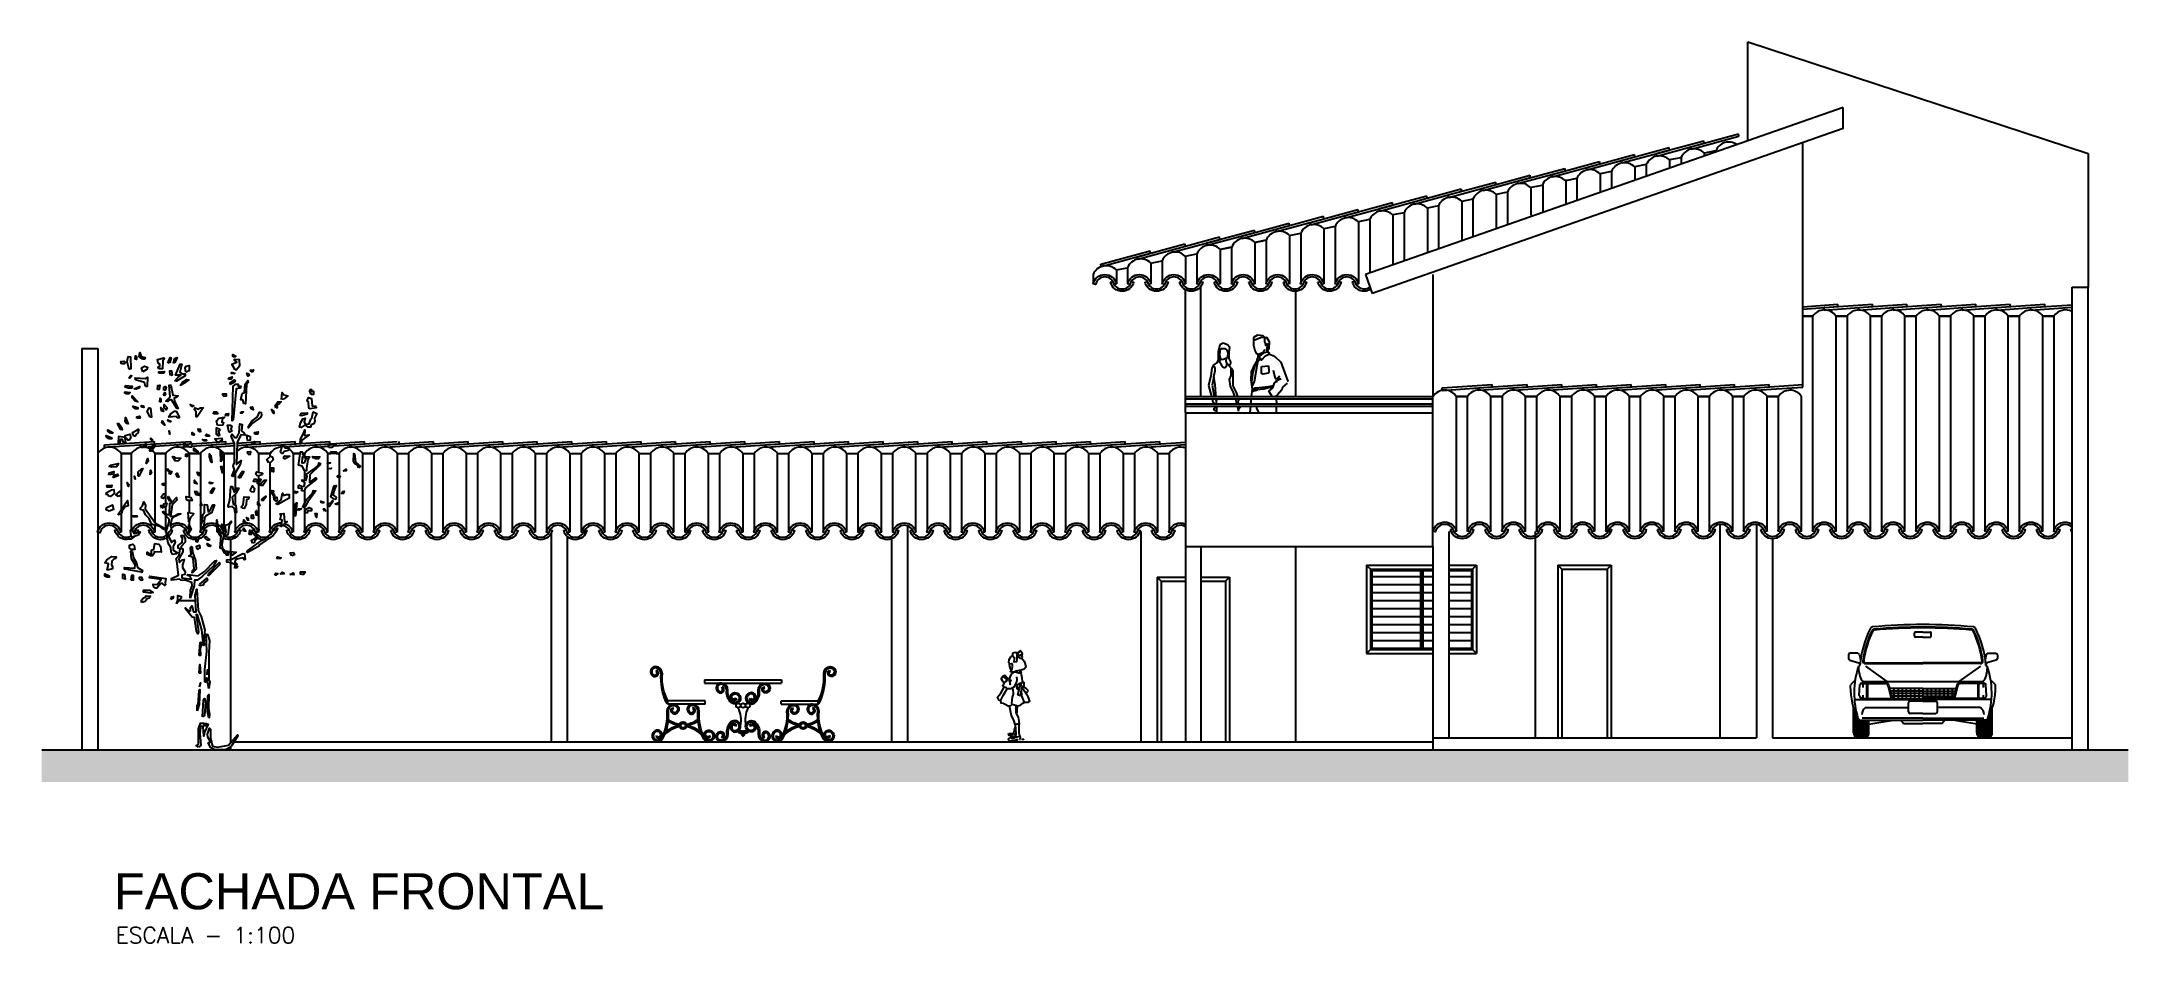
# Model space of a CAD drawing. Header units: millimetres. Extents: x 154.1 to 235.2, y 94.9 to 137.4.
# Drawn here: x 197.63 to 223.63, y 126.2 to 137.43 of the extents above; entities that cross this region are included whole.
import ezdxf

# ---------------------------------------------------------------- set-up
doc = ezdxf.new("R2010")
doc.units = ezdxf.units.MM
doc.header["$LTSCALE"] = 0.05
for name, color, linetype in [('Desnivel', 1, 'Continuous'), ('DESNÍVEL', 1, 'Continuous'), ('Janela', 2, 'Continuous'), ('nivel', 1, 'Continuous'), ('Parede', 5, 'Continuous'), ('PISO', 1, 'Continuous'), ('Texto', 2, 'Continuous'), ('VEICULO', 7, 'Continuous')]:
    doc.layers.add(name, color=color, linetype=linetype)
doc.styles.add('ARIAL-00', font='arial.ttf')
doc.styles.add('Romans-00', font='romans.shx')

msp = doc.modelspace()

# ---------------------------------------------------------------- texts
at = {"layer": 'Texto'}
for s, height, style, p in [('FACHADA FRONTAL', 0.45, 'ARIAL-00', (198.526, 126.623)), ('ESCALA - 1:100', 0.2, 'Romans-00', (198.547, 126.2))]:
    msp.add_text(s, height=height, dxfattribs=dict(at, style=style)).set_placement(p)

# ---------------------------------------------------------------- blocks, each defined once
blk = doc.blocks.new('telha-portuguesa')
at = {"layer": 'DESNÍVEL'}
for points in [[(-0.071, 0.093), (-0.1, 0.086, 0.806168), (-0.331, 0.086), (-0.36, 0.093, -0.806168)], [(-0.144, 0.116), (-0.115, 0.123, 0.806168), (0.115, 0.123), (0.144, 0.116, -0.806168)]]:
    blk.add_lwpolyline(points, format="xyb", close=True, dxfattribs=at)
blk = doc.blocks.new('carro_grande_elev_front')
at = {"layer": 'VEICULO'}
for p, q in [((0, 126), (-9, 126)), ((0, 126), (9, 126)), ((-10, 121), (-10, 125)), ((0, 120), (-9, 120)), ((0, 120), (9, 120)), ((10, 121), (10, 125)), ((-89.6, 98.4), (-89.6, 94)), ((-88.1, 92.1), (-77.1, 89)), ((-78.3, 100.4), (-87.6, 100.4)), ((-77.5, 85), (-76.9, 85)), ((-77.1, 89), (-75.9, 86.4)), ((-76.3, 98.8), (-75.1, 92.7)), ((-69.3, 89), (0, 89)), ((-69.3, 88), (0, 88)), ((-69.3, 85), (-43.4, 66.6)), ((69.3, 89), (0, 89)), ((69.3, 88), (0, 88)), ((69.3, 85), (43.4, 66.6)), ((76.3, 98.8), (75.1, 92.7)), ((77.1, 89), (75.9, 86.4)), ((77.5, 85), (76.9, 85)), ((88.1, 92.1), (77.1, 89)), ((78.3, 100.4), (87.6, 100.4)), ((89.6, 98.4), (89.6, 94)), ((-81.6, 68), (-87.3, 62.3)), ((-76.6, 49.8), (-75.8, 62.8)), ((-73.5, 64.5), (-75.3, 63.7)), ((-75, 63.5), (-72.5, 64)), ((-72.5, 64), (-68.5, 64)), ((-72.5, 63.1), (-72.5, 59.1)), ((-71.4, 65), (-44.9, 65)), ((-70.8, 66.6), (70.8, 66.6)), ((-67.5, 47), (-67.5, 63)), ((-66.5, 47), (-66.5, 63)), ((-65.5, 64), (-45.6, 64)), ((-41.8, 60.9), (-38.1, 46)), ((-41, 61.9), (-37.1, 46)), ((0, 58), (-40, 58)), ((0, 55), (-39.3, 55)), ((0, 52), (-38.6, 52)), ((-35, 58), (-35, 46)), ((-30, 58), (-30, 46)), ((-25, 58), (-25, 46)), ((-20, 58), (-20, 46)), ((-15, 58), (-15, 46)), ((-10, 58), (-10, 46)), ((-5, 58), (-5, 46)), ((0, 58), (40, 58)), ((0, 58), (0, 46)), ((0, 55), (39.3, 55)), ((0, 52), (38.6, 52)), ((5, 58), (5, 46)), ((10, 58), (10, 46)), ((15, 58), (15, 46)), ((20, 58), (20, 46)), ((25, 58), (25, 46)), ((30, 58), (30, 46)), ((35, 58), (35, 46)), ((41, 61.9), (37.1, 46)), ((41.8, 60.9), (38.1, 46)), ((71.4, 65), (44.9, 65)), ((65.5, 64), (45.6, 64)), ((66.5, 47), (66.5, 63)), ((67.5, 47), (67.5, 63)), ((72.5, 64), (68.5, 64)), ((75, 63.5), (72.5, 64)), ((72.5, 63.1), (72.5, 59.1)), ((73.5, 64.5), (75.3, 63.7)), ((76.6, 49.8), (75.8, 62.8)), ((81.6, 68), (87.3, 62.3)), ((-83.5, 4.5), (-83.5, 34.4)), ((-82.5, 45), (0, 45)), ((-81.5, 0), (-81.5, 28.7)), ((-80, 0), (-80, 25.3)), ((-72.5, 46), (-74.7, 46.8)), ((-72.5, 49.9), (-72.5, 47.4)), ((-72.5, 46), (-68.5, 46)), ((-69.3, 35), (-17.5, 35)), ((-65.5, 46), (-38.1, 46)), ((0, 49), (-37.8, 49)), ((-37.1, 46), (0, 46)), ((-17.5, 30), (-17.5, 41)), ((0, 43), (-15.5, 43)), ((0, 28), (-15.5, 28)), ((0, 49), (37.8, 49)), ((37.1, 46), (0, 46)), ((82.5, 45), (0, 45)), ((0, 43), (15.5, 43)), ((0, 28), (15.5, 28)), ((17.5, 30), (17.5, 41)), ((69.3, 35), (17.5, 35)), ((65.5, 46), (38.1, 46)), ((72.5, 46), (68.5, 46)), ((72.5, 49.9), (72.5, 47.4)), ((72.5, 46), (74.7, 46.8)), ((80, 0), (80, 25.3)), ((81.5, 0), (81.5, 28.7)), ((83.5, 4.5), (83.5, 34.4)), ((-81.5, 0), (-67, 0)), ((-78.6, 0), (-78.6, 22.1)), ((-77.1, 0), (-77.1, 20.4)), ((-75.7, 0), (-75.7, 20)), ((-75.7, 20), (0, 20)), ((-74.2, 0), (-74.2, 20)), ((0, 22.5), (-73.3, 22.5)), ((-72.8, 0), (-72.8, 20)), ((-71.3, 0), (-71.3, 20)), ((-69.9, 0), (-69.9, 20)), ((-68.4, 0), (-68.4, 20)), ((-67, 0), (-67, 20)), ((-65, 15.3), (-35.9, 20)), ((-65, 4.5), (-65, 20)), ((-26.4, 20), (-23.3, 16)), ((-23.3, 16), (0, 16)), ((0, 22.5), (73.3, 22.5)), ((75.7, 20), (0, 20)), ((23.3, 16), (0, 16)), ((26.4, 20), (23.3, 16)), ((65, 15.3), (35.9, 20)), ((65, 4.5), (65, 20)), ((67, 0), (67, 20)), ((68.4, 0), (68.4, 20)), ((69.9, 0), (69.9, 20)), ((71.3, 0), (71.3, 20)), ((72.8, 0), (72.8, 20)), ((74.2, 0), (74.2, 20)), ((75.7, 0), (75.7, 20)), ((77.1, 0), (77.1, 20.4)), ((78.6, 0), (78.6, 22.1)), ((81.5, 0), (67, 0))]:
    blk.add_line(p, q, dxfattribs=at)
for centre, radius, start, end in [((47, 75.1), 123.4, 153.3242, 174.9735), ((47, 75.1), 120.4, 154.1335, 172.2174), ((47, 75.1), 119.4, 154.1335, 172.2174), ((-60.6, 129.2), 3, 95.3028, 153.3242), ((-58.6, 126.3), 3, 95.1557, 154.1335), ((0, -523.5), 658.5, 84.6972, 95.3028), ((-58.6, 126.3), 2, 95.1557, 154.1335), ((0, -523.5), 655.5, 84.8443, 95.1557), ((0, -523.5), 654.5, 84.8443, 95.1557), ((-9, 125), 1, 90, 180), ((9, 125), 1, 0, 90), ((58.6, 126.3), 2, 25.8665, 84.8443), ((58.6, 126.3), 3, 25.8665, 84.8443), ((-47, 75.1), 119.4, 7.7826, 25.8665), ((60.6, 129.2), 3, 26.6758, 84.6972), ((-47, 75.1), 120.4, 7.7826, 25.8665), ((-47, 75.1), 123.4, 5.0265, 26.6758), ((-9, 121), 1, 180, 270), ((9, 121), 1, 270, 0), ((-87.6, 98.4), 2, 90, 180), ((-87.6, 94), 2, 180, 254.6167), ((20, 52.5), 102.8, 161.5651, 197.1976), ((-78.3, 98.4), 2, 11.2915, 90), ((-39, 84), 38.6, 178.5317, 202.8811), ((-76.9, 86), 1, 270, 354.9735), ((-69.3, 91), 3, 172.2174, 270), ((-69.3, 91), 2, 172.2174, 270), ((69.3, 91), 3, 270, 7.7826), ((69.3, 91), 2, 270, 7.7826), ((39, 84), 38.6, 337.1189, 1.4683), ((76.9, 86), 1, 185.0265, 270), ((78.3, 98.4), 2, 90, 168.7085), ((-20, 52.5), 102.8, 342.8024, 18.4349), ((87.6, 98.4), 2, 0, 90), ((87.6, 94), 2, 285.3833, 0), ((20, 52.5), 107.8, 174.7999, 175.7267), ((-0.2, 60.5), 87.3, 179.9938, 206.4303), ((-74.9, 62.6), 1, 100.1378, 176.5135), ((-74.8, 62.8), 1, 115.6872, 176.5135), ((-70.8, 70.6), 4, 202.8811, 270), ((-71.4, 60), 5, 90, 115.6872), ((-68.5, 63), 1, 0, 90), ((-65.5, 63), 1, 90, 180), ((-45.6, 60), 4, 13.611, 90), ((-44.9, 61), 4, 13.611, 90), ((44.9, 61), 4, 90, 166.389), ((45.6, 60), 4, 90, 166.389), ((65.5, 63), 1, 0, 90), ((68.5, 63), 1, 90, 180), ((70.8, 70.6), 4, 270, 337.1189), ((71.4, 60), 5, 64.3128, 90), ((74.9, 62.6), 1, 3.4865, 79.8622), ((74.8, 62.8), 1, 3.4865, 64.3128), ((0.2, 60.5), 87.3, 333.5697, 0.0062), ((-20, 52.5), 107.8, 4.2733, 5.2001), ((-73.6, 49.6), 3, 176.5135, 250.1361), ((-62.3, 25.9), 11.5, 127.7412, 175.0677), ((-68.5, 47), 1, 270, 0), ((-65.5, 47), 1, 180, 270), ((-15.5, 41), 2, 90, 180), ((-15.5, 30), 2, 180, 270), ((15.5, 41), 2, 0, 90), ((15.5, 30), 2, 270, 0), ((65.5, 47), 1, 270, 0), ((68.5, 47), 1, 180, 270), ((62.3, 25.9), 11.5, 4.9323, 52.2588), ((73.6, 49.6), 3, 289.8639, 3.4865), ((-77.4, 4.5), 6.06, 180, 227.925), ((-75.7, 23), 3, 206.4303, 270), ((-75.3, 23), 3, 197.1976, 270), ((-71, 4.5), 6.06, 312.075, 0), ((71, 4.5), 6.06, 180, 227.925), ((75.3, 23), 3, 270, 342.8024), ((75.7, 23), 3, 270, 333.5697), ((77.4, 4.5), 6.06, 312.075, 0)]:
    blk.add_arc(centre, radius, start, end, dxfattribs=at)

# ---------------------------------------------------------------- hatches: boundary and pattern name
at = {"layer": 'Desnivel'}
msp.add_hatch(color=256, dxfattribs=at).paths.add_polyline_path([(223.626, 128.611), (197.626, 128.611), (197.626, 128.211), (223.626, 128.211)])

# ---------------------------------------------------------------- linework, layer by layer
for p, q in [((218.884, 136.199), (218.884, 137.431)), ((218.884, 137.431), (223.126, 136.04)), ((223.126, 136.04), (223.126, 134.375)), ((212.741, 134.931), (212.881, 134.959)), ((213.17, 135.016), (213.314, 135.045)), ((211.443, 134.673), (211.587, 134.702)), ((211.876, 134.759), (212.016, 134.787)), ((212.307, 134.845), (212.452, 134.874)), ((211.017, 134.589), (211.151, 134.615)), ((211.88, 133.011), (211.88, 134.339)), ((212.069, 133.011), (212.069, 134.383)), ((213.248, 134.322), (213.248, 133.011)), ((219.572, 134.011), (219.695, 134.011)), ((219.98, 134.011), (220.124, 134.011)), ((220.41, 134.011), (220.553, 134.011)), ((220.839, 134.011), (220.983, 134.011)), ((221.268, 134.011), (221.412, 134.011)), ((221.698, 134.011), (221.841, 134.011)), ((222.127, 134.011), (222.271, 134.011)), ((222.556, 134.011), (222.7, 134.011)), ((212.307, 133.657), (212.283, 133.57)), ((212.349, 133.675), (212.307, 133.657)), ((212.4, 133.657), (212.349, 133.675)), ((212.43, 133.621), (212.4, 133.657)), ((212.223, 133.384), (212.205, 133.363)), ((212.217, 133.393), (212.253, 133.417)), ((212.223, 133.393), (212.217, 133.393)), ((212.247, 133.375), (212.223, 133.384)), ((212.253, 133.417), (212.265, 133.429)), ((212.286, 133.465), (212.265, 133.429)), ((212.265, 133.429), (212.298, 133.453)), ((212.283, 133.57), (212.286, 133.516)), ((212.286, 133.516), (212.286, 133.465)), ((212.298, 133.453), (212.334, 133.384)), ((212.301, 133.537), (212.31, 133.561)), ((212.313, 133.492), (212.301, 133.537)), ((212.301, 133.45), (212.313, 133.465)), ((212.31, 133.591), (212.322, 133.609)), ((212.31, 133.561), (212.31, 133.591)), ((212.313, 133.465), (212.313, 133.492)), ((212.334, 133.468), (212.316, 133.486)), ((212.322, 133.609), (212.37, 133.609)), ((212.391, 133.489), (212.334, 133.468)), ((212.334, 133.384), (212.37, 133.369)), ((212.37, 133.609), (212.394, 133.588)), ((212.37, 133.369), (212.391, 133.399)), ((212.385, 133.483), (212.382, 133.453)), ((212.382, 133.453), (212.391, 133.42)), ((212.4, 133.51), (212.391, 133.489)), ((212.391, 133.426), (212.433, 133.381)), ((212.391, 133.399), (212.391, 133.426)), ((212.394, 133.588), (212.406, 133.555)), ((212.406, 133.555), (212.4, 133.51)), ((212.421, 133.564), (212.43, 133.621)), ((212.424, 133.483), (212.421, 133.564)), ((212.445, 133.435), (212.424, 133.483)), ((212.424, 133.387), (212.445, 133.435)), ((212.433, 133.381), (212.445, 133.366)), ((212.193, 133.27), (212.166, 133.147)), ((212.166, 133.147), (212.202, 133.011)), ((212.205, 133.363), (212.193, 133.27)), ((212.232, 133.255), (212.211, 133.153)), ((212.211, 133.153), (212.229, 133.033)), ((212.232, 133.261), (212.247, 133.33)), ((212.247, 133.162), (212.232, 133.261)), ((212.247, 133.33), (212.247, 133.375)), ((212.256, 133.045), (212.247, 133.162)), ((212.427, 133.225), (212.445, 133.273)), ((212.439, 133.141), (212.427, 133.225)), ((212.478, 133.063), (212.439, 133.141)), ((212.445, 133.336), (212.448, 133.363)), ((212.445, 133.273), (212.445, 133.336)), ((212.448, 133.363), (212.466, 133.333)), ((212.466, 133.333), (212.469, 133.243)), ((212.469, 133.243), (212.466, 133.144)), ((212.466, 133.144), (212.511, 133.06)), ((212.21, 132.981), (212.22, 132.943)), ((212.22, 132.943), (212.235, 132.928)), ((212.229, 133.033), (212.239, 133.011)), ((212.241, 132.862), (212.229, 132.865)), ((212.229, 132.865), (212.229, 132.847)), ((212.235, 132.928), (212.235, 132.92)), ((212.238, 132.89), (212.241, 132.862)), ((212.253, 132.981), (212.265, 132.955)), ((212.259, 133.011), (212.256, 133.045)), ((212.265, 132.961), (212.262, 132.981)), ((212.266, 132.92), (212.265, 132.961)), ((212.269, 132.811), (212.267, 132.89)), ((212.493, 133.011), (212.478, 133.063)), ((212.508, 132.964), (212.502, 132.981)), ((212.519, 132.92), (212.508, 132.964)), ((212.511, 133.06), (212.529, 133)), ((212.544, 132.826), (212.527, 132.89)), ((212.538, 132.958), (212.529, 132.946)), ((212.529, 132.946), (212.535, 132.928)), ((212.556, 132.871), (212.532, 132.838)), ((212.533, 132.981), (212.538, 132.958)), ((212.535, 132.928), (212.556, 132.916)), ((212.556, 132.89), (212.556, 132.871)), ((215.251, 133.011), (215.386, 133.011)), ((215.677, 133.011), (215.822, 133.011)), ((216.11, 133.011), (216.251, 133.011)), ((216.542, 133.011), (216.687, 133.011)), ((216.975, 133.011), (217.116, 133.011)), ((217.405, 133.011), (217.548, 133.011)), ((217.834, 133.011), (217.978, 133.011)), ((218.263, 133.011), (218.407, 133.011)), ((218.692, 133.011), (218.836, 133.011)), ((219.122, 133.011), (219.265, 133.011)), ((212.229, 132.847), (212.259, 132.835)), ((212.259, 132.835), (212.268, 132.835)), ((201.621, 132.302), (201.764, 132.302)), ((202.053, 132.302), (202.194, 132.302)), ((202.482, 132.302), (202.624, 132.302)), ((202.913, 132.302), (203.055, 132.302)), ((203.344, 132.302), (203.486, 132.302)), ((203.775, 132.302), (203.917, 132.302)), ((204.206, 132.302), (204.348, 132.302)), ((204.637, 132.302), (204.779, 132.302)), ((205.068, 132.302), (205.21, 132.302)), ((205.499, 132.302), (205.641, 132.302)), ((205.93, 132.302), (206.072, 132.302)), ((206.36, 132.302), (206.503, 132.302)), ((206.791, 132.302), (206.933, 132.302)), ((207.222, 132.302), (207.364, 132.302)), ((207.653, 132.302), (207.795, 132.302)), ((208.084, 132.302), (208.226, 132.302)), ((208.515, 132.302), (208.657, 132.302)), ((208.946, 132.302), (209.088, 132.302)), ((209.377, 132.302), (209.519, 132.302)), ((209.808, 132.302), (209.95, 132.302)), ((210.238, 132.302), (210.381, 132.302)), ((210.669, 132.302), (210.811, 132.302)), ((211.1, 132.302), (211.242, 132.302)), ((211.531, 132.302), (211.673, 132.302)), ((203.973, 131.306), (203.973, 128.711)), ((208.413, 131.401), (208.413, 128.711)), ((211.322, 131.331), (211.322, 128.711)), ((199.976, 131.229), (199.976, 128.692)), ((204.173, 131.268), (204.173, 128.711)), ((208.213, 131.238), (208.213, 128.711)), ((214.184, 130.861), (214.134, 130.911)), ((215.456, 130.861), (215.506, 130.911)), ((216.569, 130.861), (216.519, 130.911)), ((217.134, 130.861), (217.184, 130.911)), ((211.526, 130.761), (211.88, 130.761)), ((211.526, 130.761), (211.526, 128.711)), ((211.576, 130.711), (211.526, 130.761)), ((211.576, 130.711), (211.576, 128.711)), ((211.576, 130.711), (211.88, 130.711)), ((212.069, 130.761), (212.426, 130.761)), ((212.069, 130.711), (212.376, 130.711)), ((212.376, 130.711), (212.426, 130.761)), ((212.376, 130.711), (212.376, 128.711)), ((212.426, 130.761), (212.426, 128.711)), ((214.184, 129.861), (214.134, 129.811)), ((215.456, 129.861), (215.506, 129.811)), ((199.976, 128.711), (199.993, 128.711)), ((200.025, 128.711), (214.959, 128.711)), ((197.626, 128.611), (223.626, 128.611)), ((199.976, 128.647), (199.976, 128.611))]:
    msp.add_line(p, q, dxfattribs=at)
at = {"layer": 'Desnivel', "linetype": 'Continuous'}
for p, q in [((198.406, 132.409), (199.03, 132.452)), ((198.406, 132.379), (198.912, 132.414)), ((198.406, 132.38), (198.406, 132.41)), ((198.406, 132.379), (198.406, 132.409)), ((198.86, 132.409), (198.91, 132.412)), ((198.86, 132.38), (198.86, 132.41)), ((198.86, 132.379), (198.86, 132.409)), ((198.86, 132.379), (198.885, 132.38)), ((198.906, 132.382), (199.005, 132.389)), ((198.925, 132.413), (199.484, 132.452)), ((198.925, 132.415), (199.03, 132.422)), ((199.03, 132.422), (199.03, 132.452)), ((199.033, 132.391), (199.398, 132.416)), ((199.318, 132.41), (199.398, 132.416)), ((199.318, 132.38), (199.318, 132.41)), ((199.318, 132.38), (199.318, 132.41)), ((199.318, 132.38), (199.455, 132.39)), ((199.43, 132.418), (199.455, 132.42)), ((199.484, 132.429), (199.484, 132.452)), ((199.49, 132.422), (199.811, 132.444)), ((199.491, 132.392), (199.918, 132.422)), ((199.749, 132.41), (200.024, 132.429)), ((199.749, 132.38), (199.749, 132.41)), ((199.749, 132.38), (199.749, 132.41)), ((199.749, 132.38), (200.026, 132.4)), ((199.837, 132.446), (199.918, 132.452)), ((199.918, 132.422), (199.918, 132.452)), ((200.058, 132.402), (200.349, 132.422)), ((200.059, 132.432), (200.349, 132.452)), ((200.183, 132.41), (200.783, 132.452)), ((200.183, 132.38), (200.783, 132.422)), ((200.183, 132.38), (200.183, 132.41)), ((200.183, 132.38), (200.183, 132.41)), ((200.349, 132.422), (200.349, 132.452)), ((200.616, 132.41), (201.216, 132.452)), ((200.616, 132.38), (200.616, 132.41)), ((200.616, 132.38), (200.616, 132.41)), ((200.616, 132.38), (200.617, 132.381)), ((200.651, 132.383), (201.216, 132.422)), ((200.783, 132.422), (200.783, 132.452)), ((201.047, 132.41), (201.647, 132.452)), ((201.047, 132.38), (201.047, 132.41)), ((201.047, 132.38), (201.047, 132.41)), ((201.047, 132.38), (201.202, 132.391)), ((201.216, 132.422), (201.216, 132.452)), ((201.267, 132.396), (201.647, 132.422)), ((201.478, 132.38), (201.478, 132.41)), ((201.478, 132.38), (201.478, 132.41)), ((201.647, 132.422), (201.647, 132.452)), ((198.614, 132.302), (198.614, 131.596)), ((198.742, 132.302), (198.614, 132.302)), ((198.614, 132.302), (198.742, 132.302)), ((198.742, 132.302), (198.742, 131.347)), ((199.035, 132.302), (199.035, 131.445)), ((199.035, 132.302), (199.169, 132.302)), ((199.174, 132.302), (199.035, 132.302)), ((199.169, 132.302), (199.169, 131.678)), ((199.461, 132.302), (199.461, 131.758)), ((199.461, 132.302), (199.605, 132.302)), ((199.605, 132.302), (199.461, 132.302)), ((199.605, 132.302), (199.605, 131.321)), ((200.026, 132.302), (199.892, 132.302)), ((199.894, 132.302), (199.894, 131.321)), ((199.894, 132.302), (200.026, 132.302)), ((200.326, 132.302), (200.326, 132.07)), ((200.326, 132.302), (200.47, 132.302)), ((200.472, 132.302), (200.328, 132.302)), ((200.47, 132.302), (200.328, 132.302)), ((200.47, 132.302), (200.47, 132.265)), ((200.47, 132.188), (200.47, 131.321)), ((200.759, 132.302), (200.759, 131.321)), ((200.759, 132.302), (200.846, 132.302)), ((200.846, 132.302), (200.76, 132.302)), ((200.846, 132.302), (200.76, 132.302)), ((200.902, 132.302), (200.875, 132.302)), ((200.901, 132.302), (200.875, 132.302)), ((200.875, 132.302), (200.899, 132.302)), ((200.899, 132.302), (200.899, 132.253)), ((200.899, 132.091), (200.899, 131.971)), ((201.188, 132.302), (201.188, 131.321)), ((201.188, 132.302), (201.23, 132.302)), ((201.23, 132.302), (201.191, 132.302)), ((201.23, 132.302), (201.191, 132.302)), ((201.333, 132.302), (201.294, 132.302)), ((201.332, 132.302), (201.294, 132.302)), ((201.294, 132.302), (201.332, 132.302)), ((201.332, 132.302), (201.332, 131.321)), ((201.621, 132.302), (201.621, 131.321)), ((200.034, 132.056), (200.034, 131.836)), ((200.326, 132.023), (200.326, 131.69)), ((200.899, 131.944), (200.899, 131.916)), ((200.899, 131.849), (200.899, 131.675)), ((199.169, 131.639), (199.169, 131.554)), ((199.461, 131.714), (199.461, 131.564)), ((200.034, 131.791), (200.034, 131.662)), ((200.034, 131.571), (200.034, 131.321)), ((200.326, 131.655), (200.326, 131.369)), ((200.899, 131.639), (200.899, 131.321)), ((198.614, 131.547), (198.614, 131.321)), ((199.035, 131.408), (199.035, 131.321)), ((199.169, 131.531), (199.169, 131.321)), ((199.461, 131.456), (199.461, 131.406)), ((199.461, 131.352), (199.461, 131.334)), ((200.326, 131.34), (200.326, 131.321)), ((199.34, 130.47), (199.542, 130.47)), ((199.612, 129.925), (199.64, 129.925)), ((199.645, 129.975), (199.678, 129.975)), ((199.647, 129.925), (199.68, 129.925)), ((199.676, 129.48), (199.69, 129.48)), ((199.642, 128.936), (199.68, 128.936))]:
    msp.add_line(p, q, dxfattribs=at)
at = {"layer": 'Desnivel'}
for points in [[(212.777, 133.774), (212.724, 133.746), (212.724, 133.746)], [(212.724, 133.746), (212.724, 133.71), (212.724, 133.71)], [(212.724, 133.71), (212.749, 133.721), (212.749, 133.721)], [(212.727, 133.71), (212.724, 133.653), (212.724, 133.653)], [(212.724, 133.653), (212.741, 133.586), (212.742, 133.586)], [(212.749, 133.721), (212.823, 133.749), (212.823, 133.749)], [(212.844, 133.767), (212.777, 133.774), (212.777, 133.774)], [(212.823, 133.749), (212.865, 133.746), (212.865, 133.746)], [(212.865, 133.746), (212.844, 133.767), (212.844, 133.767)], [(212.865, 133.742), (212.886, 133.749), (212.887, 133.749)], [(212.865, 133.721), (212.865, 133.742), (212.865, 133.742)], [(212.865, 133.692), (212.865, 133.721), (212.865, 133.721)], [(212.876, 133.675), (212.865, 133.692), (212.865, 133.692)], [(212.879, 133.647), (212.876, 133.675), (212.876, 133.675)], [(212.894, 133.668), (212.879, 133.647), (212.879, 133.647)], [(212.886, 133.749), (212.922, 133.696), (212.922, 133.696)], [(212.904, 133.664), (212.894, 133.668), (212.894, 133.668)], [(212.897, 133.615), (212.904, 133.664), (212.904, 133.664)], [(212.922, 133.696), (212.915, 133.611), (212.915, 133.611)], [(212.699, 133.317), (212.745, 133.417), (212.745, 133.417)], [(212.745, 133.417), (212.717, 133.314), (212.717, 133.314)], [(212.738, 133.197), (212.777, 133.417), (212.777, 133.417)], [(212.741, 133.586), (212.759, 133.551), (212.759, 133.551)], [(212.77, 133.462), (212.745, 133.417), (212.745, 133.417)], [(212.759, 133.551), (212.784, 133.541), (212.784, 133.541)], [(212.784, 133.455), (212.77, 133.462), (212.77, 133.462)], [(212.773, 133.466), (212.777, 133.491), (212.777, 133.491)], [(212.777, 133.491), (212.791, 133.505), (212.791, 133.505)], [(212.777, 133.417), (212.784, 133.455), (212.784, 133.455)], [(212.802, 133.498), (212.78, 133.494), (212.781, 133.494)], [(212.802, 133.47), (212.78, 133.455), (212.781, 133.455)], [(212.784, 133.537), (212.84, 133.558), (212.841, 133.558)], [(212.784, 133.498), (212.784, 133.537), (212.784, 133.537)], [(212.791, 133.505), (212.861, 133.558), (212.862, 133.558)], [(212.802, 133.498), (212.802, 133.47), (212.802, 133.47)], [(212.812, 133.487), (212.802, 133.498), (212.802, 133.498)], [(212.823, 133.466), (212.812, 133.487), (212.812, 133.487)], [(212.865, 133.509), (212.823, 133.466), (212.823, 133.466)], [(212.823, 133.385), (212.911, 133.392), (212.911, 133.392)], [(212.826, 133.3), (212.823, 133.385), (212.823, 133.385)], [(212.84, 133.558), (212.865, 133.597), (212.865, 133.597)], [(212.861, 133.558), (212.9, 133.569), (212.901, 133.569)], [(212.925, 133.537), (212.865, 133.509), (212.865, 133.509)], [(212.894, 133.597), (212.897, 133.615), (212.897, 133.615)], [(212.915, 133.611), (212.894, 133.576), (212.894, 133.576)], [(212.894, 133.576), (212.894, 133.597), (212.894, 133.597)], [(212.897, 133.572), (212.894, 133.576), (212.894, 133.576)], [(212.897, 133.569), (212.897, 133.572), (212.897, 133.572)], [(212.9, 133.569), (212.922, 133.555), (212.922, 133.555)], [(212.911, 133.392), (212.918, 133.325), (212.918, 133.325)], [(212.922, 133.555), (212.925, 133.537), (212.926, 133.537)], [(212.925, 133.541), (212.989, 133.516), (212.989, 133.516)], [(212.989, 133.516), (213.067, 133.438), (213.067, 133.438)], [(213.067, 133.438), (213.13, 133.271), (213.13, 133.271)], [(212.696, 133.218), (212.699, 133.317), (212.699, 133.317)], [(212.713, 133.102), (212.696, 133.218), (212.696, 133.218)], [(212.717, 133.314), (212.699, 133.193), (212.699, 133.193)], [(212.699, 133.193), (212.713, 133.144), (212.713, 133.144)], [(212.713, 133.144), (212.738, 133.197), (212.738, 133.197)], [(212.752, 133.119), (212.837, 133.126), (212.837, 133.126)], [(212.84, 133.289), (212.826, 133.3), (212.826, 133.3)], [(212.837, 133.126), (212.936, 133.14), (212.936, 133.14)], [(212.911, 133.303), (212.84, 133.289), (212.841, 133.289)], [(212.918, 133.325), (212.911, 133.303), (212.911, 133.303)], [(212.971, 133.126), (212.915, 133.119), (212.915, 133.119)], [(212.936, 133.14), (212.978, 133.148), (212.979, 133.148)], [(212.968, 133.119), (212.989, 133.183), (212.989, 133.183)], [(213, 133.232), (212.975, 133.335), (212.975, 133.335)], [(212.989, 133.183), (213.006, 133.208), (213.007, 133.208)], [(213.021, 133.236), (213, 133.232), (213, 133.232)], [(213.006, 133.208), (213.014, 133.193), (213.014, 133.193)], [(213.014, 133.193), (213.017, 133.215), (213.017, 133.215)], [(213.017, 133.215), (213.067, 133.232), (213.067, 133.232)], [(213.049, 133.264), (213.021, 133.236), (213.021, 133.236)], [(213.028, 133.229), (213.049, 133.264), (213.049, 133.264)], [(213.067, 133.232), (213.028, 133.229), (213.028, 133.229)], [(213.088, 133.13), (213.077, 133.095), (213.077, 133.095)], [(213.144, 133.176), (213.088, 133.13), (213.088, 133.13)], [(213.13, 133.271), (213.155, 133.204), (213.155, 133.204)], [(212.683, 132.811), (212.691, 132.89)], [(212.693, 132.92), (212.699, 132.981)], [(212.702, 133.013), (212.713, 133.102), (212.713, 133.102)], [(212.702, 133.011), (212.702, 133.013), (212.703, 133.013)], [(212.727, 133.077), (212.71, 133.084), (212.71, 133.084)], [(212.713, 133.102), (212.717, 133.109), (212.717, 133.109)], [(212.717, 133.109), (212.745, 133.119), (212.745, 133.119)], [(212.752, 133.112), (212.724, 133.105), (212.724, 133.105)], [(212.724, 133.105), (212.727, 133.084), (212.728, 133.084)], [(212.727, 133.084), (212.755, 133.091), (212.756, 133.091)], [(212.766, 133.087), (212.727, 133.077), (212.728, 133.077)], [(212.745, 133.119), (212.752, 133.119), (212.752, 133.119)], [(212.755, 133.091), (212.752, 133.112), (212.752, 133.112)], [(212.763, 132.92), (212.763, 132.925), (212.763, 132.925)], [(212.766, 132.868), (212.765, 132.89)], [(212.855, 133.102), (212.766, 133.095), (212.766, 133.095)], [(212.766, 133.095), (212.766, 133.087), (212.766, 133.087)], [(212.793, 132.811), (212.766, 132.868), (212.766, 132.868)], [(212.915, 133.119), (212.855, 133.102), (212.855, 133.102)], [(212.918, 133.077), (212.968, 133.119), (212.968, 133.119)], [(212.947, 133.034), (212.918, 133.077), (212.918, 133.077)], [(212.956, 133.011), (212.947, 133.034), (212.947, 133.034)], [(213.024, 133.034), (212.998, 133.011)], [(213.006, 133.024), (213.007, 133.011)], [(213.009, 132.89), (213.006, 132.811)], [(213.008, 132.981), (213.01, 132.92)], [(213.077, 133.095), (213.024, 133.034), (213.024, 133.034)], [(209.68, 129.737), (209.702, 129.768), (209.702, 129.768)], [(209.702, 129.768), (209.724, 129.787), (209.724, 129.787)], [(209.724, 129.816), (209.721, 129.797), (209.721, 129.797)], [(209.721, 129.797), (209.724, 129.787), (209.724, 129.787)], [(209.756, 129.822), (209.724, 129.816), (209.724, 129.816)], [(209.724, 129.787), (209.74, 129.765), (209.74, 129.765)], [(209.74, 129.765), (209.749, 129.759), (209.749, 129.759)], [(209.743, 129.74), (209.74, 129.706), (209.74, 129.706)], [(209.749, 129.759), (209.743, 129.74), (209.743, 129.74)], [(209.781, 129.819), (209.756, 129.822), (209.756, 129.822)], [(209.774, 129.819), (209.778, 129.787), (209.778, 129.787)], [(209.778, 129.787), (209.8, 129.787), (209.8, 129.787)], [(209.8, 129.822), (209.781, 129.819), (209.781, 129.819)], [(209.781, 129.765), (209.781, 129.784), (209.781, 129.784)], [(209.781, 129.784), (209.787, 129.784), (209.787, 129.784)], [(209.781, 129.737), (209.781, 129.765), (209.781, 129.765)], [(209.787, 129.784), (209.796, 129.765), (209.797, 129.765)], [(209.8, 129.787), (209.79, 129.819), (209.79, 129.819)], [(209.796, 129.765), (209.815, 129.753), (209.815, 129.753)], [(209.812, 129.844), (209.8, 129.822), (209.8, 129.822)], [(209.825, 129.838), (209.812, 129.844), (209.812, 129.844)], [(209.812, 129.787), (209.828, 129.794), (209.828, 129.794)], [(209.847, 129.772), (209.812, 129.787), (209.812, 129.787)], [(209.815, 129.753), (209.837, 129.746), (209.837, 129.746)], [(209.837, 129.825), (209.825, 129.838), (209.825, 129.838)], [(209.828, 129.794), (209.847, 129.8), (209.847, 129.8)], [(209.847, 129.8), (209.837, 129.825), (209.837, 129.825)], [(209.837, 129.746), (209.844, 129.756), (209.844, 129.756)], [(209.847, 129.734), (209.837, 129.746), (209.837, 129.746)], [(209.844, 129.756), (209.847, 129.772), (209.847, 129.772)], [(209.589, 129.517), (209.583, 129.495), (209.583, 129.495)], [(209.583, 129.495), (209.595, 129.473), (209.595, 129.473)], [(209.601, 129.529), (209.589, 129.517), (209.589, 129.517)], [(209.608, 129.529), (209.601, 129.529), (209.602, 129.529)], [(209.62, 129.536), (209.608, 129.529), (209.608, 129.529)], [(209.614, 129.517), (209.611, 129.529), (209.611, 129.529)], [(209.62, 129.51), (209.614, 129.517), (209.614, 129.517)], [(209.636, 129.532), (209.62, 129.536), (209.621, 129.536)], [(209.627, 129.517), (209.62, 129.51), (209.621, 129.51)], [(209.636, 129.504), (209.627, 129.517), (209.627, 129.517)], [(209.652, 129.514), (209.636, 129.532), (209.636, 129.532)], [(209.646, 129.485), (209.636, 129.504), (209.636, 129.504)], [(209.649, 129.463), (209.646, 129.485), (209.646, 129.485)], [(209.658, 129.492), (209.652, 129.514), (209.652, 129.514)], [(209.652, 129.47), (209.661, 129.488), (209.661, 129.488)], [(209.661, 129.479), (209.658, 129.492), (209.658, 129.492)], [(209.661, 129.488), (209.68, 129.504), (209.68, 129.504)], [(209.677, 129.693), (209.68, 129.737), (209.68, 129.737)], [(209.69, 129.677), (209.677, 129.693), (209.677, 129.693)], [(209.68, 129.504), (209.686, 129.46), (209.687, 129.46)], [(209.69, 129.646), (209.686, 129.677), (209.687, 129.677)], [(209.686, 129.463), (209.69, 129.498), (209.69, 129.498)], [(209.711, 129.68), (209.69, 129.677), (209.69, 129.677)], [(209.702, 129.611), (209.69, 129.646), (209.69, 129.646)], [(209.69, 129.498), (209.696, 129.526), (209.696, 129.526)], [(209.693, 129.454), (209.705, 129.482), (209.705, 129.482)], [(209.696, 129.592), (209.708, 129.599), (209.709, 129.599)], [(209.702, 129.58), (209.696, 129.592), (209.696, 129.592)], [(209.696, 129.526), (209.715, 129.558), (209.715, 129.558)], [(209.705, 129.595), (209.702, 129.611), (209.702, 129.611)], [(209.727, 129.577), (209.702, 129.58), (209.702, 129.58)], [(209.708, 129.599), (209.718, 129.617), (209.718, 129.617)], [(209.724, 129.68), (209.711, 129.68), (209.712, 129.68)], [(209.715, 129.558), (209.746, 129.583), (209.746, 129.583)], [(209.718, 129.617), (209.724, 129.649), (209.724, 129.649)], [(209.724, 129.649), (209.724, 129.68), (209.724, 129.68)], [(209.746, 129.583), (209.727, 129.577), (209.727, 129.577)], [(209.74, 129.706), (209.765, 129.709), (209.765, 129.709)], [(209.746, 129.583), (209.762, 129.599), (209.762, 129.599)], [(209.746, 129.583), (209.771, 129.577), (209.771, 129.577)], [(209.762, 129.599), (209.771, 129.592), (209.771, 129.592)], [(209.765, 129.709), (209.778, 129.709), (209.778, 129.709)], [(209.771, 129.592), (209.831, 129.605), (209.831, 129.605)], [(209.771, 129.577), (209.803, 129.57), (209.803, 129.57)], [(209.771, 129.448), (209.781, 129.482), (209.781, 129.482)], [(209.778, 129.709), (209.781, 129.737), (209.781, 129.737)], [(209.781, 129.482), (209.778, 129.52), (209.778, 129.52)], [(209.803, 129.57), (209.828, 129.57), (209.828, 129.57)], [(209.815, 129.586), (209.822, 129.602), (209.822, 129.602)], [(209.834, 129.577), (209.815, 129.586), (209.815, 129.586)], [(209.828, 129.57), (209.834, 129.577), (209.834, 129.577)], [(209.828, 129.57), (209.84, 129.507), (209.841, 129.507)], [(209.831, 129.605), (209.866, 129.617), (209.866, 129.617)], [(209.84, 129.507), (209.844, 129.463), (209.844, 129.463)], [(209.875, 129.702), (209.847, 129.734), (209.847, 129.734)], [(209.866, 129.617), (209.891, 129.649), (209.891, 129.649)], [(209.891, 129.649), (209.875, 129.702), (209.875, 129.702)], [(209.536, 129.268), (209.576, 129.315), (209.577, 129.315)], [(209.551, 129.234), (209.536, 129.268), (209.536, 129.268)], [(209.576, 129.218), (209.551, 129.234), (209.551, 129.234)], [(209.576, 129.315), (209.617, 129.391), (209.617, 129.391)], [(209.576, 129.227), (209.608, 129.287), (209.608, 129.287)], [(209.58, 129.193), (209.576, 129.227), (209.577, 129.227)], [(209.595, 129.473), (209.617, 129.444), (209.617, 129.444)], [(209.598, 129.407), (209.614, 129.429), (209.614, 129.429)], [(209.611, 129.407), (209.598, 129.407), (209.599, 129.407)], [(209.608, 129.287), (209.646, 129.359), (209.646, 129.359)], [(209.617, 129.391), (209.611, 129.407), (209.611, 129.407)], [(209.614, 129.429), (209.627, 129.457), (209.627, 129.457)], [(209.617, 129.391), (209.636, 129.394), (209.636, 129.394)], [(209.627, 129.457), (209.652, 129.47), (209.652, 129.47)], [(209.636, 129.394), (209.642, 129.378), (209.643, 129.378)], [(209.642, 129.378), (209.655, 129.372), (209.655, 129.372)], [(209.646, 129.359), (209.661, 129.372), (209.661, 129.372)], [(209.661, 129.372), (209.702, 129.375), (209.702, 129.375)], [(209.686, 129.46), (209.69, 129.438), (209.69, 129.438)], [(209.69, 129.438), (209.693, 129.422), (209.693, 129.422)], [(209.693, 129.422), (209.693, 129.454), (209.693, 129.454)], [(209.702, 129.375), (209.746, 129.4), (209.746, 129.4)], [(209.715, 129.19), (209.724, 129.265), (209.724, 129.265)], [(209.724, 129.265), (209.734, 129.303), (209.734, 129.303)], [(209.734, 129.303), (209.73, 129.369), (209.731, 129.369)], [(209.746, 129.4), (209.771, 129.448), (209.771, 129.448)], [(209.812, 129.435), (209.771, 129.413), (209.771, 129.413)], [(209.771, 129.413), (209.793, 129.369), (209.793, 129.369)], [(209.784, 129.366), (209.771, 129.413), (209.771, 129.413)], [(209.796, 129.369), (209.784, 129.366), (209.784, 129.366)], [(209.787, 129.297), (209.818, 129.407), (209.819, 129.407)], [(209.818, 129.284), (209.787, 129.297), (209.787, 129.297)], [(209.818, 129.407), (209.796, 129.369), (209.797, 129.369)], [(209.828, 129.441), (209.812, 129.435), (209.812, 129.435)], [(209.812, 129.435), (209.818, 129.407), (209.819, 129.407)], [(209.831, 129.41), (209.815, 129.407), (209.815, 129.407)], [(209.84, 129.385), (209.818, 129.284), (209.819, 129.284)], [(209.869, 129.451), (209.828, 129.438), (209.828, 129.438)], [(209.828, 129.438), (209.828, 129.41), (209.828, 129.41)], [(209.847, 129.4), (209.831, 129.41), (209.831, 129.41)], [(209.84, 129.306), (209.831, 129.341), (209.831, 129.341)], [(209.837, 129.284), (209.84, 129.306), (209.841, 129.306)], [(209.872, 129.199), (209.837, 129.284), (209.837, 129.284)], [(209.878, 129.331), (209.84, 129.385), (209.841, 129.385)], [(209.844, 129.463), (209.844, 129.444), (209.844, 129.444)], [(209.891, 129.372), (209.847, 129.4), (209.847, 129.4)], [(209.866, 129.391), (209.869, 129.451), (209.869, 129.451)], [(209.916, 129.271), (209.878, 129.331), (209.878, 129.331)], [(209.916, 129.347), (209.891, 129.372), (209.891, 129.372)], [(209.891, 129.315), (209.916, 129.347), (209.916, 129.347)], [(209.938, 129.215), (209.916, 129.271), (209.916, 129.271)], [(209.605, 129.186), (209.58, 129.193), (209.58, 129.193)], [(209.63, 129.174), (209.605, 129.186), (209.605, 129.186)], [(209.668, 129.155), (209.63, 129.174), (209.63, 129.174)], [(209.686, 129.158), (209.668, 129.155), (209.668, 129.155)], [(209.686, 129.155), (209.702, 129.164), (209.702, 129.164)], [(209.696, 129.095), (209.686, 129.155), (209.687, 129.155)], [(209.711, 129.032), (209.696, 129.095), (209.696, 129.095)], [(209.702, 129.164), (209.718, 129.177), (209.718, 129.177)], [(209.737, 128.979), (209.711, 129.032), (209.712, 129.032)], [(209.718, 129.174), (209.715, 129.19), (209.715, 129.19)], [(209.718, 129.177), (209.749, 129.171), (209.749, 129.171)], [(209.756, 128.925), (209.737, 128.979), (209.737, 128.979)], [(209.749, 129.171), (209.765, 129.164), (209.765, 129.164)], [(209.784, 129.155), (209.762, 129.164), (209.762, 129.164)], [(209.765, 129.164), (209.765, 129.108), (209.765, 129.108)], [(209.765, 129.108), (209.765, 129.079), (209.765, 129.079)], [(209.765, 129.079), (209.774, 129.054), (209.774, 129.054)], [(209.774, 129.054), (209.793, 129.017), (209.793, 129.017)], [(209.778, 129.045), (209.784, 129.155), (209.784, 129.155)], [(209.79, 129.158), (209.822, 129.168), (209.822, 129.168)], [(209.793, 129.017), (209.803, 128.969), (209.803, 128.969)], [(209.803, 128.969), (209.806, 128.928), (209.806, 128.928)], [(209.822, 129.168), (209.853, 129.19), (209.853, 129.19)], [(209.853, 129.19), (209.866, 129.199), (209.866, 129.199)], [(209.866, 129.199), (209.888, 129.202), (209.888, 129.202)], [(209.888, 129.202), (209.922, 129.205), (209.922, 129.205)], [(209.922, 129.205), (209.938, 129.215), (209.938, 129.215)], [(209.667, 128.736), (209.68, 128.727), (209.68, 128.727)], [(209.671, 128.806), (209.677, 128.815), (209.677, 128.815)], [(209.68, 128.79), (209.671, 128.806), (209.671, 128.806)], [(209.671, 128.746), (209.69, 128.762), (209.69, 128.762)], [(209.671, 128.733), (209.671, 128.746), (209.671, 128.746)], [(209.677, 128.815), (209.693, 128.815), (209.693, 128.815)], [(209.708, 128.781), (209.68, 128.79), (209.68, 128.79)], [(209.68, 128.727), (209.783, 128.723), (209.784, 128.723)], [(209.69, 128.762), (209.705, 128.762), (209.705, 128.762)], [(209.693, 128.815), (209.702, 128.806), (209.702, 128.806)], [(209.696, 128.815), (209.727, 128.818), (209.727, 128.818)], [(209.702, 128.806), (209.724, 128.803), (209.724, 128.803)], [(209.727, 128.765), (209.705, 128.759), (209.705, 128.759)], [(209.705, 128.762), (209.715, 128.752), (209.715, 128.752)], [(209.737, 128.774), (209.708, 128.781), (209.709, 128.781)], [(209.715, 128.752), (209.734, 128.752), (209.734, 128.752)], [(209.721, 128.812), (209.727, 128.818), (209.727, 128.818)], [(209.724, 128.803), (209.721, 128.812), (209.721, 128.812)], [(209.727, 128.818), (209.737, 128.809), (209.737, 128.809)], [(209.727, 128.774), (209.727, 128.765), (209.727, 128.765)], [(209.746, 128.774), (209.727, 128.774), (209.727, 128.774)], [(209.73, 128.818), (209.74, 128.822), (209.74, 128.822)], [(209.734, 128.752), (209.749, 128.755), (209.749, 128.755)], [(209.737, 128.809), (209.762, 128.806), (209.762, 128.806)], [(209.74, 128.822), (209.749, 128.853), (209.749, 128.853)], [(209.756, 128.784), (209.743, 128.774), (209.743, 128.774)], [(209.749, 128.755), (209.746, 128.774), (209.746, 128.774)], [(209.749, 128.853), (209.756, 128.891), (209.756, 128.891)], [(209.752, 128.724), (209.762, 128.74), (209.762, 128.74)], [(209.781, 128.928), (209.756, 128.922), (209.756, 128.922)], [(209.756, 128.922), (209.759, 128.866), (209.759, 128.866)], [(209.762, 128.796), (209.756, 128.781), (209.756, 128.781)], [(209.765, 128.768), (209.756, 128.784), (209.756, 128.784)], [(209.759, 128.866), (209.762, 128.818), (209.762, 128.818)], [(209.762, 128.818), (209.762, 128.796), (209.762, 128.796)], [(209.762, 128.74), (209.784, 128.74), (209.784, 128.74)], [(209.778, 128.768), (209.765, 128.768), (209.765, 128.768)], [(209.809, 128.774), (209.778, 128.768), (209.778, 128.768)], [(209.806, 128.928), (209.781, 128.928), (209.781, 128.928)], [(209.784, 128.74), (209.787, 128.737), (209.787, 128.737)], [(209.806, 128.891), (209.806, 128.928), (209.806, 128.928)], [(209.806, 128.818), (209.806, 128.891), (209.806, 128.891)], [(209.812, 128.784), (209.806, 128.818), (209.806, 128.818)], [(209.815, 128.781), (209.809, 128.774), (209.809, 128.774)], [(209.809, 128.737), (209.818, 128.743), (209.819, 128.743)], [(209.822, 128.768), (209.815, 128.781), (209.815, 128.781)], [(209.818, 128.743), (209.822, 128.768), (209.822, 128.768)], [(209.833, 128.741), (209.864, 128.741), (209.864, 128.741)]]:
    msp.add_lwpolyline(points, dxfattribs=at)
at = {"layer": 'Desnivel', "linetype": 'Continuous'}
for points in [[(198.621, 133.419), (198.613, 133.447), (198.651, 133.452), (198.671, 133.436), (198.659, 133.419), (198.621, 133.419)], [(198.715, 133.35), (198.692, 133.447), (198.702, 133.508), (198.73, 133.505), (198.738, 133.358), (198.715, 133.35)], [(198.791, 133.475), (198.796, 133.518), (198.806, 133.51), (198.806, 133.472), (198.791, 133.475)], [(198.887, 133.477), (198.839, 133.505), (198.847, 133.561), (198.865, 133.51), (198.913, 133.497), (198.905, 133.477), (198.887, 133.477)], [(198.887, 133.32), (198.87, 133.37), (198.905, 133.391), (198.943, 133.378), (198.941, 133.353), (198.887, 133.32)], [(199.083, 133.355), (199.078, 133.383), (199.098, 133.391), (199.098, 133.416), (199.075, 133.429), (199.07, 133.472), (199.147, 133.495), (199.154, 133.487), (199.136, 133.454), (199.129, 133.355), (199.083, 133.355)], [(199.197, 133.429), (199.228, 133.497), (199.238, 133.492), (199.223, 133.436), (199.197, 133.429)], [(199.269, 133.429), (199.279, 133.485), (199.312, 133.497), (199.284, 133.434), (199.269, 133.429)], [(199.286, 133.208), (199.324, 133.251), (199.358, 133.276), (199.294, 133.276), (199.35, 133.414), (199.37, 133.416), (199.345, 133.314), (199.383, 133.292), (199.413, 133.294), (199.411, 133.269), (199.307, 133.203), (199.286, 133.208)], [(199.421, 133.314), (199.411, 133.37), (199.424, 133.391), (199.464, 133.396), (199.462, 133.332), (199.421, 133.314)], [(200.036, 133.342), (199.993, 133.416), (200.056, 133.441), (200.023, 133.467), (200.036, 133.477), (200.087, 133.472), (200.089, 133.391), (200.054, 133.345), (200.036, 133.342)], [(200.023, 133.502), (200.008, 133.51), (200.005, 133.535), (200.043, 133.513), (200.023, 133.502)], [(198.702, 133.114), (198.664, 133.129), (198.669, 133.149), (198.753, 133.142), (198.748, 133.114), (198.702, 133.114)], [(198.71, 133.246), (198.735, 133.274), (198.748, 133.271), (198.722, 133.241), (198.71, 133.246)], [(198.773, 133.106), (198.849, 133.137), (198.837, 133.114), (198.804, 133.101), (198.773, 133.106)], [(198.918, 133.137), (198.908, 133.187), (198.793, 133.218), (198.791, 133.243), (198.913, 133.236), (198.943, 133.253), (198.938, 133.137), (198.918, 133.137)], [(199.07, 133.098), (199.073, 133.149), (199.096, 133.154), (199.091, 133.098), (199.07, 133.098)], [(199.083, 133.302), (199.083, 133.32), (199.154, 133.322), (199.142, 133.304), (199.083, 133.302)], [(199.147, 133.091), (199.149, 133.124), (199.164, 133.137), (199.175, 133.129), (199.167, 133.091), (199.147, 133.091)], [(199.312, 132.86), (199.243, 132.969), (199.218, 132.969), (199.192, 132.949), (199.172, 132.954), (199.225, 133.009), (199.213, 133.154), (199.233, 133.154), (199.261, 133.027), (199.324, 133.022), (199.307, 132.999), (199.276, 132.989), (199.279, 132.951), (199.327, 132.862), (199.312, 132.86)], [(199.236, 133.274), (199.225, 133.281), (199.223, 133.332), (199.243, 133.332), (199.251, 133.276), (199.236, 133.274)], [(199.35, 133.149), (199.378, 133.192), (199.434, 133.223), (199.459, 133.22), (199.413, 133.185), (199.35, 133.149)], [(199.955, 133.225), (199.96, 133.243), (199.998, 133.256), (199.985, 133.228), (199.955, 133.225)], [(199.972, 133.162), (199.975, 133.18), (200.028, 133.218), (200.038, 133.213), (200.033, 133.192), (199.972, 133.162)], [(199.98, 133.297), (199.998, 133.312), (200.031, 133.302), (200.023, 133.292), (199.98, 133.297)], [(199.998, 132.705), (200.013, 133.142), (200.043, 133.164), (200.074, 133.167), (200.074, 133.142), (200.107, 133.142), (200.097, 133.116), (200.049, 133.106), (200.013, 132.722), (199.998, 132.705)], [(200.145, 132.923), (200.132, 132.969), (200.107, 132.971), (200.125, 133.048), (200.153, 133.06), (200.16, 133.167), (200.193, 133.213), (200.198, 133.187), (200.178, 133.162), (200.163, 132.921), (200.145, 132.923)], [(200.188, 133.271), (200.183, 133.302), (200.206, 133.294), (200.211, 133.276), (200.193, 133.264), (200.188, 133.271)], [(200.234, 133.317), (200.229, 133.34), (200.265, 133.345), (200.252, 133.317), (200.234, 133.317)], [(198.677, 133.045), (198.659, 133.06), (198.664, 133.07), (198.727, 133.06), (198.71, 133.045), (198.677, 133.045)], [(198.791, 132.954), (198.753, 132.997), (198.753, 133.022), (198.824, 132.946), (198.791, 132.954)], [(198.786, 132.86), (198.76, 132.882), (198.765, 132.893), (198.824, 132.875), (198.824, 132.857), (198.786, 132.86)], [(198.867, 132.88), (198.867, 132.898), (198.893, 132.895), (198.9, 132.875), (198.867, 132.88)], [(198.976, 132.755), (198.941, 132.824), (198.964, 132.87), (198.981, 132.867), (198.992, 132.755), (198.976, 132.755)], [(199.096, 132.943), (199.101, 132.989), (199.111, 132.984), (199.111, 132.946), (199.096, 132.943)], [(199.121, 132.829), (199.109, 132.875), (199.136, 132.849), (199.142, 132.824), (199.121, 132.829)], [(199.142, 133.03), (199.159, 133.06), (199.169, 133.035), (199.159, 133.025), (199.142, 133.03)], [(199.172, 132.852), (199.152, 132.87), (199.152, 132.913), (199.187, 132.87), (199.177, 132.844), (199.172, 132.852)], [(199.497, 132.885), (199.477, 132.913), (199.523, 132.895), (199.497, 132.885)], [(199.548, 132.755), (199.551, 132.819), (199.53, 132.844), (199.533, 132.87), (199.579, 132.854), (199.604, 132.872), (199.637, 132.87), (199.563, 132.76), (199.548, 132.755)], [(199.896, 133.012), (199.878, 133.035), (199.883, 133.045), (199.922, 133.045), (199.924, 133.015), (199.896, 133.012)], [(200.239, 132.852), (200.226, 132.877), (200.252, 132.885), (200.259, 132.847), (200.239, 132.852)], [(200.544, 132.867), (200.534, 132.9), (200.569, 132.946), (200.608, 132.946), (200.577, 132.91), (200.557, 132.908), (200.559, 132.87), (200.544, 132.867)], [(200.615, 132.976), (200.62, 133.06), (200.641, 133.032), (200.691, 133.022), (200.646, 132.982), (200.615, 132.976)], [(200.971, 132.86), (200.953, 132.87), (200.951, 132.946), (200.935, 132.959), (200.951, 132.999), (200.989, 132.987), (200.996, 132.895), (201.04, 132.893), (201.047, 132.87), (200.971, 132.86)], [(200.984, 133.037), (200.966, 133.078), (200.971, 133.098), (200.989, 133.098), (200.989, 133.073), (201.014, 133.078), (201.014, 133.037), (200.984, 133.037)], [(198.608, 132.6), (198.57, 132.674), (198.588, 132.677), (198.623, 132.621), (198.626, 132.595), (198.608, 132.6)], [(198.684, 132.677), (198.666, 132.697), (198.669, 132.748), (198.702, 132.672), (198.684, 132.677)], [(198.773, 132.517), (198.755, 132.565), (198.811, 132.593), (198.832, 132.603), (198.826, 132.557), (198.804, 132.544), (198.791, 132.517), (198.773, 132.517)], [(198.811, 132.743), (198.811, 132.76), (198.842, 132.766), (198.854, 132.743), (198.811, 132.743)], [(199.142, 132.661), (199.124, 132.684), (199.126, 132.71), (199.159, 132.654), (199.142, 132.661)], [(199.205, 132.699), (199.197, 132.722), (199.236, 132.705), (199.23, 132.694), (199.205, 132.699)], [(199.312, 132.745), (199.299, 132.763), (199.21, 132.755), (199.236, 132.794), (199.281, 132.829), (199.299, 132.829), (199.34, 132.76), (199.337, 132.745), (199.312, 132.745)], [(199.604, 132.567), (199.579, 132.585), (199.574, 132.608), (199.599, 132.603), (199.604, 132.567)], [(199.764, 132.794), (199.772, 132.819), (199.802, 132.821), (199.82, 132.806), (199.815, 132.796), (199.764, 132.794)], [(199.82, 132.519), (199.82, 132.539), (199.802, 132.539), (199.802, 132.621), (199.838, 132.608), (199.843, 132.59), (199.83, 132.578), (199.84, 132.527), (199.82, 132.519)], [(199.815, 132.651), (199.805, 132.71), (199.833, 132.74), (199.904, 132.755), (199.873, 132.73), (199.871, 132.692), (199.891, 132.689), (199.883, 132.656), (199.815, 132.651)], [(199.934, 132.771), (199.916, 132.773), (199.922, 132.796), (199.955, 132.799), (199.949, 132.773), (199.934, 132.771)], [(199.96, 132.562), (199.939, 132.654), (199.972, 132.656), (199.993, 132.641), (199.983, 132.603), (199.995, 132.578), (199.96, 132.562)], [(199.993, 132.019), (200.026, 132.1), (200.013, 132.146), (200.026, 132.189), (200.026, 132.425), (199.988, 132.519), (199.998, 132.544), (200.033, 132.501), (200.056, 132.499), (200.084, 132.557), (200.094, 132.672), (200.125, 132.661), (200.115, 132.583), (200.15, 132.555), (200.158, 132.532), (200.107, 132.534), (200.059, 132.438), (200.054, 132.163), (200.112, 132.214), (200.097, 132.163), (200.01, 132.016), (199.993, 132.019)], [(200.099, 132.806), (200.117, 132.819), (200.138, 132.819), (200.125, 132.804), (200.099, 132.806)], [(200.196, 132.628), (200.247, 132.707), (200.315, 132.758), (200.341, 132.816), (200.361, 132.814), (200.364, 132.781), (200.351, 132.748), (200.254, 132.679), (200.201, 132.621), (200.196, 132.628)], [(200.514, 132.804), (200.488, 132.849), (200.519, 132.824), (200.516, 132.801), (200.514, 132.804)], [(200.836, 132.628), (200.852, 132.684), (200.879, 132.735), (200.907, 132.743), (200.897, 132.697), (200.907, 132.666), (200.958, 132.672), (200.979, 132.73), (200.991, 132.743), (201.007, 132.819), (201.052, 132.799), (201.024, 132.743), (201.029, 132.705), (201.017, 132.672), (200.984, 132.659), (200.976, 132.631), (200.946, 132.631), (200.92, 132.651), (200.895, 132.651), (200.857, 132.626), (200.836, 132.628)], [(200.862, 132.771), (200.844, 132.773), (200.862, 132.806), (200.933, 132.809), (200.933, 132.791), (200.862, 132.771)], [(198.468, 132.486), (198.433, 132.506), (198.43, 132.527), (198.499, 132.496), (198.494, 132.486), (198.468, 132.486)], [(198.481, 132.555), (198.45, 132.578), (198.448, 132.595), (198.511, 132.565), (198.506, 132.555), (198.481, 132.555)], [(198.583, 132.425), (198.588, 132.519), (198.664, 132.506), (198.666, 132.527), (198.722, 132.542), (198.738, 132.501), (198.715, 132.466), (198.697, 132.466), (198.677, 132.491), (198.661, 132.489), (198.671, 132.438), (198.646, 132.44), (198.633, 132.476), (198.608, 132.476), (198.598, 132.43), (198.583, 132.425)], [(198.88, 132.382), (198.923, 132.425), (198.928, 132.4), (198.9, 132.377), (198.88, 132.382)], [(198.969, 132.331), (199.02, 132.412), (199.04, 132.417), (199.03, 132.379), (198.989, 132.331), (198.969, 132.331)], [(199.002, 132.461), (198.984, 132.476), (198.987, 132.494), (199.009, 132.468), (199.002, 132.461)], [(199.218, 132.55), (199.215, 132.583), (199.223, 132.544), (199.218, 132.55)], [(199.472, 132.382), (199.439, 132.397), (199.421, 132.389), (199.401, 132.402), (199.396, 132.43), (199.439, 132.415), (199.49, 132.43), (199.492, 132.379), (199.472, 132.382)], [(199.502, 132.534), (199.502, 132.565), (199.525, 132.544), (199.523, 132.529), (199.502, 132.534)], [(199.561, 132.321), (199.523, 132.336), (199.523, 132.367), (199.574, 132.323), (199.561, 132.321)], [(199.65, 132.461), (199.629, 132.476), (199.68, 132.471), (199.675, 132.461), (199.65, 132.461)], [(199.675, 132.517), (199.668, 132.527), (199.68, 132.542), (199.718, 132.527), (199.713, 132.517), (199.675, 132.517)], [(199.807, 132.445), (199.782, 132.484), (199.871, 132.491), (199.873, 132.468), (199.828, 132.44), (199.807, 132.445)], [(200.188, 132.463), (200.183, 132.532), (200.224, 132.514), (200.221, 132.466), (200.188, 132.463)], [(200.247, 132.423), (200.242, 132.443), (200.277, 132.453), (200.285, 132.445), (200.272, 132.428), (200.247, 132.423)], [(200.285, 132.542), (200.277, 132.565), (200.323, 132.57), (200.313, 132.544), (200.285, 132.542)], [(200.615, 132.301), (200.603, 132.318), (200.62, 132.392), (200.646, 132.389), (200.658, 132.372), (200.709, 132.367), (200.697, 132.339), (200.646, 132.326), (200.628, 132.301), (200.615, 132.301)], [(200.844, 132.43), (200.852, 132.481), (200.89, 132.557), (200.905, 132.595), (200.9, 132.527), (200.958, 132.534), (200.864, 132.463), (200.862, 132.43), (200.844, 132.43)], [(201.205, 132.377), (201.2, 132.405), (201.281, 132.423), (201.294, 132.412), (201.238, 132.377), (201.205, 132.377)], [(198.494, 132.13), (198.468, 132.14), (198.481, 132.156), (198.583, 132.176), (198.557, 132.135), (198.494, 132.13)], [(198.829, 132.021), (198.826, 132.074), (198.867, 132.11), (198.887, 132.113), (198.834, 132.019), (198.829, 132.021)], [(198.926, 132.184), (198.948, 132.24), (198.953, 132.201), (198.931, 132.176), (198.926, 132.184)], [(198.976, 132.036), (198.981, 132.095), (198.992, 132.062), (198.976, 132.036)], [(199.21, 132.052), (199.218, 132.064), (199.172, 132.107), (199.197, 132.11), (199.218, 132.085), (199.248, 132.077), (199.23, 132.046), (199.21, 132.052)], [(199.294, 132.207), (199.256, 132.265), (199.281, 132.262), (199.294, 132.247), (199.358, 132.242), (199.332, 132.212), (199.294, 132.207)], [(199.421, 132.262), (199.421, 132.293), (199.439, 132.298), (199.436, 132.265), (199.421, 132.262)], [(199.739, 132.194), (199.716, 132.26), (199.718, 132.298), (199.734, 132.278), (199.744, 132.189), (199.739, 132.194)], [(199.858, 132.196), (199.853, 132.329), (199.871, 132.329), (199.873, 132.222), (199.858, 132.196)], [(199.878, 132.054), (199.858, 132.138), (199.878, 132.138), (199.894, 132.057), (199.878, 132.054)], [(200.196, 132.288), (200.188, 132.321), (200.226, 132.326), (200.221, 132.288), (200.196, 132.288)], [(200.455, 132.186), (200.432, 132.227), (200.475, 132.27), (200.503, 132.26), (200.508, 132.222), (200.478, 132.189), (200.455, 132.186)], [(200.493, 132.077), (200.488, 132.125), (200.514, 132.125), (200.514, 132.072), (200.493, 132.077)], [(200.641, 132.234), (200.643, 132.26), (200.661, 132.273), (200.717, 132.268), (200.658, 132.237), (200.641, 132.234)], [(200.9, 132.09), (200.869, 132.143), (200.826, 132.158), (200.849, 132.323), (200.872, 132.323), (200.877, 132.29), (200.905, 132.265), (200.963, 132.26), (200.94, 132.227), (200.923, 132.113), (200.925, 132.085), (200.9, 132.09)], [(200.862, 131.836), (200.869, 131.866), (200.826, 131.871), (200.826, 131.904), (200.836, 131.909), (200.869, 131.889), (200.895, 131.894), (200.905, 131.942), (200.869, 131.955), (200.869, 131.973), (200.92, 131.97), (200.933, 132.019), (200.907, 132.031), (201.022, 132.11), (201.073, 132.161), (201.078, 132.184), (201.098, 132.179), (201.088, 132.151), (200.966, 132.036), (200.963, 131.942), (201.04, 131.998), (201.05, 131.98), (200.918, 131.879), (200.89, 131.833), (200.862, 131.836)], [(200.869, 132.176), (200.874, 132.26), (200.92, 132.247), (200.897, 132.184), (200.869, 132.176)], [(201.04, 132.237), (201.007, 132.247), (201.001, 132.265), (201.09, 132.26), (201.073, 132.237), (201.04, 132.237)], [(201.192, 132.174), (201.187, 132.184), (201.225, 132.184), (201.192, 132.174)], [(201.2, 132.115), (201.238, 132.12), (201.23, 132.11), (201.2, 132.115)], [(201.23, 132.301), (201.228, 132.323), (201.294, 132.321), (201.294, 132.301), (201.23, 132.301)], [(201.383, 132.082), (201.421, 132.107), (201.418, 132.087), (201.383, 132.082)], [(201.573, 132.123), (201.563, 132.151), (201.527, 132.171), (201.512, 132.196), (201.515, 132.303), (201.525, 132.298), (201.535, 132.194), (201.596, 132.138), (201.573, 132.123)], [(198.461, 131.772), (198.455, 131.785), (198.43, 131.79), (198.438, 131.815), (198.494, 131.851), (198.524, 131.853), (198.527, 131.803), (198.481, 131.767), (198.461, 131.772)], [(198.443, 131.876), (198.438, 131.904), (198.499, 131.909), (198.494, 131.881), (198.443, 131.876)], [(198.461, 132.036), (198.466, 132.062), (198.524, 132.079), (198.519, 132.046), (198.461, 132.036)], [(198.511, 131.998), (198.527, 132.031), (198.575, 132.046), (198.577, 132.024), (198.511, 131.998)], [(198.583, 131.767), (198.549, 131.785), (198.605, 131.833), (198.616, 131.782), (198.583, 131.767)], [(198.702, 131.899), (198.689, 131.942), (198.712, 131.917), (198.707, 131.891), (198.702, 131.899)], [(198.786, 131.988), (198.783, 132.019), (198.791, 131.98), (198.786, 131.988)], [(199.129, 131.907), (199.129, 131.927), (199.154, 131.927), (199.154, 131.907), (199.129, 131.907)], [(199.319, 132.006), (199.302, 132.049), (199.312, 132.057), (199.335, 132.006), (199.319, 132.006)], [(199.528, 131.93), (199.528, 131.968), (199.561, 131.922), (199.528, 131.93)], [(199.548, 131.785), (199.535, 131.833), (199.563, 131.828), (199.566, 131.808), (199.594, 131.803), (199.591, 131.78), (199.548, 131.785)], [(199.579, 132.029), (199.563, 132.069), (199.589, 132.062), (199.599, 132.024), (199.579, 132.029)], [(199.718, 131.927), (199.718, 131.945), (199.756, 131.937), (199.751, 131.927), (199.718, 131.927)], [(199.731, 131.803), (199.734, 131.833), (199.756, 131.871), (199.777, 131.871), (199.746, 131.808), (199.731, 131.803)], [(200.036, 131.561), (200.026, 131.617), (199.998, 131.64), (199.955, 131.635), (199.947, 131.645), (199.97, 131.719), (199.98, 131.891), (199.998, 131.891), (200.023, 131.82), (200.056, 131.869), (200.082, 131.871), (200.046, 131.803), (200, 131.757), (200.013, 131.675), (200.046, 131.655), (200.051, 131.566), (200.036, 131.561)], [(200.082, 131.996), (200.074, 132.006), (200.125, 132.079), (200.145, 132.077), (200.097, 131.998), (200.082, 131.996)], [(200.234, 131.823), (200.221, 131.841), (200.252, 131.897), (200.275, 131.866), (200.267, 131.82), (200.234, 131.823)], [(200.265, 131.95), (200.272, 131.983), (200.298, 131.983), (200.323, 131.97), (200.336, 131.983), (200.356, 131.98), (200.353, 131.958), (200.265, 131.95)], [(200.315, 132.021), (200.293, 132.044), (200.308, 132.074), (200.376, 132.057), (200.374, 132.034), (200.315, 132.021)], [(200.361, 131.902), (200.31, 131.93), (200.366, 131.932), (200.399, 131.968), (200.425, 131.968), (200.379, 131.902), (200.361, 131.902)], [(200.539, 131.714), (200.524, 131.726), (200.516, 131.764), (200.491, 131.803), (200.493, 131.841), (200.514, 131.836), (200.508, 131.808), (200.524, 131.795), (200.531, 131.744), (200.557, 131.757), (200.559, 131.719), (200.544, 131.706), (200.539, 131.714)], [(200.785, 131.805), (200.773, 131.833), (200.818, 131.823), (200.785, 131.805)], [(200.874, 131.63), (200.93, 131.731), (200.999, 131.808), (201.014, 131.841), (201.04, 131.836), (200.94, 131.701), (200.91, 131.642), (200.874, 131.63)], [(201.276, 131.729), (201.23, 131.762), (201.268, 131.897), (201.294, 131.904), (201.266, 131.833), (201.258, 131.782), (201.294, 131.757), (201.291, 131.731), (201.276, 131.729)], [(201.306, 132.006), (201.319, 132.029), (201.344, 132.019), (201.339, 132.008), (201.306, 132.006)], [(201.357, 131.803), (201.378, 131.83), (201.395, 131.833), (201.383, 131.805), (201.357, 131.803)], [(198.468, 131.584), (198.43, 131.599), (198.435, 131.627), (198.506, 131.663), (198.522, 131.604), (198.468, 131.584)], [(198.575, 131.536), (198.666, 131.675), (198.694, 131.714), (198.702, 131.65), (198.664, 131.637), (198.628, 131.587), (198.621, 131.548), (198.575, 131.536)], [(199.147, 131.355), (199.103, 131.393), (199.02, 131.411), (198.994, 131.421), (198.966, 131.49), (198.92, 131.536), (198.893, 131.597), (198.857, 131.604), (198.857, 131.625), (198.882, 131.65), (198.898, 131.701), (198.92, 131.655), (198.915, 131.612), (199.042, 131.434), (199.154, 131.373), (199.152, 131.353), (199.147, 131.355)], [(199.121, 131.622), (199.109, 131.655), (199.147, 131.655), (199.149, 131.675), (199.185, 131.681), (199.172, 131.64), (199.121, 131.622)], [(199.121, 131.747), (199.119, 131.764), (199.142, 131.8), (199.159, 131.8), (199.162, 131.769), (199.142, 131.742), (199.121, 131.747)], [(199.256, 131.043), (199.238, 131.078), (199.233, 131.129), (199.2, 131.185), (199.175, 131.325), (199.213, 131.452), (199.213, 131.485), (199.136, 131.566), (199.139, 131.579), (199.185, 131.541), (199.218, 131.543), (199.223, 131.681), (199.248, 131.691), (199.304, 131.752), (199.309, 131.719), (199.251, 131.663), (199.23, 131.515), (199.281, 131.526), (199.324, 131.551), (199.358, 131.548), (199.269, 131.508), (199.248, 131.49), (199.225, 131.401), (199.238, 131.376), (199.233, 131.345), (199.195, 131.312), (199.195, 131.287), (199.241, 131.193), (199.279, 131.223), (199.289, 131.198), (199.264, 131.142), (199.264, 131.096), (199.319, 131.066), (199.307, 131.05), (199.256, 131.043)], [(199.223, 131.709), (199.2, 131.739), (199.203, 131.764), (199.238, 131.706), (199.223, 131.709)], [(199.446, 131.714), (199.429, 131.726), (199.426, 131.764), (199.485, 131.754), (199.5, 131.714), (199.446, 131.714)], [(199.459, 131.452), (199.452, 131.566), (199.515, 131.554), (199.513, 131.536), (199.479, 131.503), (199.459, 131.452)], [(199.604, 131.65), (199.609, 131.688), (199.619, 131.655), (199.604, 131.65)], [(199.617, 131.355), (199.607, 131.401), (199.627, 131.459), (199.632, 131.541), (199.652, 131.566), (199.655, 131.668), (199.688, 131.66), (199.698, 131.574), (199.721, 131.587), (199.756, 131.663), (199.777, 131.663), (199.741, 131.561), (199.675, 131.526), (199.652, 131.498), (199.64, 131.363), (199.617, 131.355)], [(200.12, 131.62), (200.115, 131.642), (200.135, 131.668), (200.15, 131.762), (200.209, 131.757), (200.198, 131.731), (200.176, 131.726), (200.173, 131.668), (200.148, 131.617), (200.12, 131.62)], [(200.298, 131.533), (200.293, 131.579), (200.303, 131.592), (200.315, 131.528), (200.298, 131.533)], [(200.328, 131.653), (200.318, 131.663), (200.32, 131.701), (200.343, 131.655), (200.328, 131.653)], [(200.366, 131.714), (200.371, 131.731), (200.417, 131.769), (200.42, 131.757), (200.387, 131.716), (200.366, 131.714)], [(200.544, 131.67), (200.608, 131.724), (200.625, 131.808), (200.633, 131.777), (200.671, 131.792), (200.709, 131.79), (200.707, 131.744), (200.569, 131.665), (200.544, 131.67)], [(200.773, 131.52), (200.788, 131.675), (200.803, 131.688), (200.788, 131.523), (200.773, 131.52)], [(200.824, 131.592), (200.826, 131.612), (200.862, 131.612), (200.824, 131.592)], [(200.913, 131.564), (200.9, 131.581), (200.925, 131.612), (200.958, 131.627), (200.989, 131.617), (200.989, 131.589), (200.94, 131.587), (200.933, 131.564), (200.913, 131.564)], [(201.111, 131.686), (201.103, 131.706), (201.141, 131.696), (201.136, 131.686), (201.111, 131.686)], [(201.154, 131.584), (201.136, 131.612), (201.149, 131.614), (201.167, 131.587), (201.154, 131.584)], [(201.205, 131.648), (201.189, 131.655), (201.187, 131.675), (201.228, 131.688), (201.248, 131.714), (201.258, 131.706), (201.21, 131.642), (201.205, 131.648)], [(201.289, 131.665), (201.281, 131.675), (201.319, 131.688), (201.306, 131.665), (201.289, 131.665)], [(198.715, 131.233), (198.704, 131.261), (198.74, 131.274), (198.73, 131.345), (198.753, 131.348), (198.778, 131.307), (198.854, 131.325), (198.829, 131.284), (198.753, 131.261), (198.74, 131.233), (198.715, 131.233)], [(198.76, 131.513), (198.753, 131.523), (198.816, 131.523), (198.811, 131.513), (198.76, 131.513)], [(199.452, 131.299), (199.462, 131.338), (199.457, 131.414), (199.487, 131.358), (199.452, 131.299)], [(199.922, 131.035), (199.929, 131.058), (199.904, 131.058), (199.878, 131.111), (199.848, 131.122), (199.861, 131.282), (199.81, 131.325), (199.807, 131.477), (199.823, 131.35), (199.858, 131.31), (199.896, 131.299), (199.868, 131.167), (199.876, 131.129), (199.909, 131.091), (200.049, 131.073), (199.998, 131.033), (199.985, 131.063), (199.942, 131.066), (199.949, 131.033), (199.922, 131.035)], [(199.866, 131.378), (199.871, 131.421), (199.894, 131.383), (199.883, 131.373), (199.866, 131.378)], [(199.916, 131.271), (199.911, 131.294), (199.924, 131.325), (199.911, 131.409), (199.955, 131.421), (199.985, 131.459), (199.988, 131.439), (199.962, 131.409), (199.944, 131.287), (199.916, 131.271)], [(200.145, 131.335), (200.135, 131.363), (200.143, 131.371), (200.171, 131.332), (200.145, 131.335)], [(200.158, 131.437), (200.14, 131.447), (200.143, 131.477), (200.173, 131.439), (200.158, 131.437)], [(200.196, 131.462), (200.176, 131.503), (200.198, 131.498), (200.196, 131.462)], [(200.183, 131.066), (200.191, 131.091), (200.364, 131.218), (200.412, 131.241), (200.488, 131.304), (200.496, 131.325), (200.562, 131.371), (200.554, 131.338), (200.508, 131.282), (200.341, 131.165), (200.328, 131.144), (200.183, 131.066)], [(200.209, 131.294), (200.219, 131.345), (200.234, 131.294), (200.209, 131.294)], [(200.239, 131.49), (200.239, 131.533), (200.259, 131.536), (200.265, 131.49), (200.239, 131.49)], [(200.31, 131.325), (200.328, 131.376), (200.331, 131.345), (200.31, 131.325)], [(200.595, 131.396), (200.615, 131.411), (200.62, 131.47), (200.595, 131.48), (200.61, 131.528), (200.597, 131.548), (200.641, 131.554), (200.651, 131.452), (200.684, 131.454), (200.608, 131.393), (200.595, 131.396)], [(201.047, 131.505), (201.034, 131.554), (201.052, 131.554), (201.05, 131.505), (201.047, 131.505)], [(198.867, 130.822), (198.71, 130.852), (198.659, 130.862), (198.659, 130.88), (198.786, 130.873), (198.788, 130.913), (198.743, 130.99), (198.735, 131.083), (198.753, 131.083), (198.768, 131.002), (198.806, 130.939), (198.821, 130.88), (198.88, 130.842), (198.872, 130.817), (198.867, 130.822)], [(198.74, 131.106), (198.72, 131.122), (198.72, 131.16), (198.76, 131.17), (198.778, 131.155), (198.786, 131.104), (198.74, 131.106)], [(198.981, 131.025), (198.941, 131.045), (198.938, 131.071), (198.969, 131.05), (198.992, 131.053), (198.994, 131.099), (199.022, 131.109), (199.037, 131.18), (199.083, 131.17), (199.106, 131.147), (199.116, 131.071), (199.027, 131.078), (199.032, 131.066), (199.004, 131.028), (198.981, 131.025)], [(199.477, 130.499), (199.479, 130.601), (199.5, 130.652), (199.497, 130.695), (199.426, 130.72), (199.358, 130.725), (199.345, 130.738), (199.243, 130.725), (199.243, 130.746), (199.332, 130.784), (199.309, 130.964), (199.302, 130.995), (199.34, 131.033), (199.35, 131.114), (199.327, 131.122), (199.327, 131.155), (199.375, 131.193), (199.378, 131.244), (199.365, 131.282), (199.393, 131.282), (199.411, 131.244), (199.411, 131.198), (199.365, 131.142), (199.363, 131.116), (199.383, 131.114), (199.385, 131.078), (199.335, 130.99), (199.342, 130.944), (199.375, 130.977), (199.401, 130.982), (199.378, 130.913), (199.378, 130.88), (199.411, 130.829), (199.408, 130.796), (199.373, 130.786), (199.37, 130.753), (199.492, 130.735), (199.477, 130.771), (199.439, 130.786), (199.446, 130.796), (199.574, 130.776), (199.65, 130.827), (199.782, 130.964), (199.802, 130.969), (199.767, 130.901), (199.619, 130.766), (199.561, 130.725), (199.528, 130.723), (199.525, 130.652), (199.477, 130.499)], [(199.502, 130.812), (199.505, 130.842), (199.525, 130.868), (199.513, 130.99), (199.5, 131.015), (199.459, 131.023), (199.487, 131.045), (199.479, 131.129), (199.49, 131.142), (199.5, 131.134), (199.505, 131.071), (199.543, 130.969), (199.551, 130.862), (199.502, 130.812)], [(199.548, 131.2), (199.548, 131.231), (199.574, 131.236), (199.566, 131.195), (199.548, 131.2)], [(199.561, 131.106), (199.556, 131.147), (199.591, 131.16), (199.594, 131.122), (199.561, 131.106)], [(199.688, 131.221), (199.655, 131.256), (199.675, 131.266), (199.718, 131.231), (199.711, 131.221), (199.688, 131.221)], [(199.701, 131.149), (199.688, 131.18), (199.731, 131.155), (199.726, 131.144), (199.701, 131.149)], [(200.031, 130.875), (200.036, 130.913), (199.985, 130.939), (199.934, 130.946), (199.934, 130.977), (199.985, 130.979), (200.132, 131.055), (200.153, 131.053), (200.16, 130.982), (200.15, 130.977), (200.132, 131), (200.056, 130.987), (200.036, 130.974), (200.031, 130.944), (200.056, 130.926), (200.049, 130.901), (200.069, 130.895), (200.056, 130.878), (200.031, 130.875)], [(200.005, 131.244), (200.01, 131.261), (200.049, 131.269), (200.018, 131.246), (200.005, 131.244)], [(200.252, 131.183), (200.239, 131.223), (200.28, 131.244), (200.308, 131.282), (200.3, 131.236), (200.28, 131.218), (200.275, 131.193), (200.252, 131.183)], [(200.742, 131.028), (200.722, 131.066), (200.76, 131.068), (200.775, 131.04), (200.742, 131.028)], [(198.443, 130.85), (198.458, 130.926), (198.41, 130.939), (198.435, 130.977), (198.499, 131.017), (198.552, 131.015), (198.549, 130.992), (198.524, 130.987), (198.499, 130.962), (198.496, 130.913), (198.509, 130.893), (198.506, 130.865), (198.443, 130.85)], [(198.435, 130.763), (198.41, 130.774), (198.41, 130.804), (198.468, 130.779), (198.468, 130.761), (198.435, 130.763)], [(198.638, 130.743), (198.638, 130.799), (198.659, 130.796), (198.664, 130.738), (198.638, 130.743)], [(198.74, 130.723), (198.748, 130.784), (198.765, 130.784), (198.765, 130.723), (198.74, 130.723)], [(199.701, 130.779), (199.708, 130.812), (199.838, 130.944), (199.843, 130.918), (199.729, 130.804), (199.701, 130.779)], [(200.531, 130.786), (200.544, 130.809), (200.569, 130.807), (200.544, 130.784), (200.531, 130.786)], [(200.557, 130.99), (200.564, 131.015), (200.608, 131.002), (200.603, 130.992), (200.557, 130.99)], [(200.595, 130.799), (200.62, 130.822), (200.646, 130.812), (200.641, 130.801), (200.595, 130.799)], [(200.717, 130.794), (200.76, 130.814), (200.768, 130.789), (200.717, 130.794)], [(200.869, 130.796), (200.849, 130.799), (200.849, 130.829), (200.907, 130.829), (200.887, 130.796), (200.869, 130.796)], [(198.867, 130.72), (198.844, 130.74), (198.844, 130.761), (198.867, 130.761), (198.882, 130.723), (198.867, 130.72)], [(198.867, 130.446), (198.867, 130.474), (198.893, 130.504), (198.913, 130.509), (198.926, 130.53), (198.981, 130.525), (198.966, 130.499), (198.938, 130.491), (198.913, 130.458), (198.867, 130.446)], [(198.976, 130.56), (198.893, 130.575), (198.893, 130.601), (198.969, 130.598), (199.014, 130.57), (198.976, 130.56)], [(199.045, 130.624), (199.017, 130.646), (199.014, 130.672), (199.065, 130.669), (199.116, 130.73), (198.969, 130.753), (198.974, 130.774), (199.172, 130.743), (199.162, 130.69), (199.169, 130.664), (199.159, 130.659), (199.129, 130.682), (199.109, 130.68), (199.058, 130.624), (199.045, 130.624)], [(199.307, 130.43), (199.322, 130.474), (199.322, 130.532), (199.363, 130.522), (199.365, 130.499), (199.307, 130.43)], [(199.642, 129.91), (199.619, 130.105), (199.568, 130.291), (199.548, 130.296), (199.581, 130.08), (199.571, 130.054), (199.556, 130.087), (199.528, 130.258), (199.502, 130.263), (199.416, 130.367), (199.419, 130.38), (199.469, 130.334), (199.479, 130.342), (199.479, 130.385), (199.495, 130.405), (199.515, 130.329), (199.551, 130.329), (199.538, 130.537), (199.558, 130.613), (199.576, 130.347), (199.614, 130.27), (199.657, 130.1), (199.645, 130.004), (199.647, 129.91), (199.642, 129.91)], [(199.591, 130.652), (199.594, 130.672), (199.685, 130.748), (199.69, 130.723), (199.645, 130.685), (199.637, 130.662), (199.591, 130.652)], [(199.236, 130.481), (199.248, 130.517), (199.269, 130.519), (199.258, 130.494), (199.236, 130.481)], [(199.706, 129.376), (199.685, 129.508), (199.668, 129.452), (199.657, 129.457), (199.657, 129.61), (199.683, 129.833), (199.675, 130.049), (199.693, 130.047), (199.716, 129.973), (199.708, 129.821), (199.708, 129.483), (199.721, 129.457), (199.706, 129.376)], [(199.586, 129.783), (199.601, 129.948), (199.609, 129.953), (199.614, 129.91), (199.601, 129.877), (199.604, 129.783), (199.586, 129.783)], [(199.586, 129.567), (199.596, 129.673), (199.604, 129.567), (199.586, 129.567)], [(199.688, 129.546), (199.693, 129.605), (199.688, 129.546)], [(199.561, 129.096), (199.563, 129.16), (199.576, 129.178), (199.589, 129.343), (199.596, 129.363), (199.589, 129.173), (199.561, 129.096)], [(199.591, 129.394), (199.604, 129.445), (199.591, 129.394)], [(199.629, 129.02), (199.64, 129.229), (199.655, 129.249), (199.665, 129.211), (199.652, 129.033), (199.629, 129.02)], [(199.706, 129.008), (199.69, 129.089), (199.695, 129.287), (199.706, 129.3), (199.703, 129.127), (199.716, 129.051), (199.711, 129.008), (199.706, 129.008)], [(199.579, 128.642), (199.548, 128.664), (199.579, 128.68), (199.581, 128.873), (199.604, 128.944), (199.64, 128.944), (199.65, 128.914), (199.678, 128.911), (199.68, 128.936), (199.701, 128.931), (199.652, 128.83), (199.647, 128.779), (199.637, 128.901), (199.617, 128.903), (199.604, 128.888), (199.594, 128.817), (199.607, 128.664), (199.579, 128.642)], [(199.782, 128.611), (199.731, 128.634), (199.701, 128.695), (199.721, 128.703), (199.721, 128.728), (199.695, 128.766), (199.69, 128.804), (199.718, 128.88), (199.729, 128.868), (199.729, 128.753), (199.754, 128.657), (199.815, 128.642), (199.955, 128.667), (200.066, 128.797), (200.071, 128.784), (199.995, 128.664), (199.955, 128.629), (199.922, 128.616), (199.782, 128.611)]]:
    msp.add_lwpolyline(points, dxfattribs=at)
for points in [[(198.61, 131.321), (198.581, 131.315, 0.806168), (198.351, 131.315), (198.321, 131.321, -0.806168)], [(199.392, 131.345), (199.421, 131.351, 0.806168), (199.651, 131.351), (199.68, 131.345, -0.806168)], [(200.678, 131.345), (200.707, 131.351, 0.806168), (200.937, 131.351), (200.967, 131.345, -0.806168)]]:
    msp.add_lwpolyline(points, format="xyb", close=True, dxfattribs=at)
for points in [[(198.72, 131.233, -0.428625), (198.537, 131.345), (198.566, 131.351, 0.508172), (198.74, 131.274)], [(198.753, 131.347, -0.733434), (199.034, 131.321), (199.005, 131.315, 0.806168), (198.775, 131.315), (198.773, 131.315)], [(198.777, 131.308, 0.100299), (198.796, 131.351), (198.826, 131.345, -0.051362), (198.816, 131.316)], [(199.188, 131.253, -0.529617), (198.961, 131.345), (198.99, 131.351, 0.566776), (199.182, 131.286, 0.566776)], [(199.195, 131.3, 0.0697), (199.212, 131.327)], [(199.208, 131.323, 0.019587), (199.206, 131.315), (199.199, 131.316)], [(199.234, 131.348), (199.25, 131.345, -0.155979), (199.205, 131.267, -0.155979)], [(199.226, 131.403, -0.530767), (199.461, 131.335, -0.530767)], [(199.457, 131.319), (199.436, 131.315, 0.592442), (199.238, 131.373)], [(199.465, 131.321, -0.000907), (199.465, 131.321), (199.465, 131.321)], [(199.809, 131.389, 0.523133), (199.63, 131.315), (199.601, 131.321, -0.806168), (199.89, 131.321), (199.86, 131.315, 0.171898), (199.819, 131.381, 0.171898)], [(199.826, 131.347), (199.845, 131.351, 0.101362), (199.865, 131.308, 0.101362)], [(199.86, 131.268, -0.085868), (199.829, 131.308)], [(199.892, 131.28, 0.539053), (200.076, 131.351), (200.105, 131.345, -0.511201), (199.885, 131.249, -0.511201)], [(200.317, 131.332, -0.019648), (200.32, 131.321), (200.291, 131.315, 0.806168), (200.061, 131.315), (200.032, 131.321, -0.754615), (200.315, 131.339, -0.754615)], [(200.385, 131.228, -0.34153), (200.247, 131.345), (200.276, 131.351, 0.806168), (200.507, 131.351), (200.527, 131.347)], [(200.61, 131.407, 0.359893), (200.492, 131.315), (200.463, 131.321, -0.373063), (200.617, 131.437)], [(200.653, 131.43, -0.26584), (200.751, 131.321), (200.722, 131.315, 0.313996), (200.623, 131.406, 0.313996)], [(198.785, 131.271, -0.084944), (198.744, 131.242, -0.084944)], [(200.5, 131.276, -0.108375), (200.448, 131.24, -0.108375)]]:
    msp.add_lwpolyline(points, format="xyb", dxfattribs=at)
for centre, start, end in [((198.47, 132.208), 33.2453, 146.7547), ((198.89, 132.208), 91.4851, 146.7547), ((198.89, 132.208), 57.6157, 85.4816), ((198.89, 132.208), 33.2453, 51.1971), ((199.318, 132.208), 33.2453, 146.7547), ((199.749, 132.208), 33.2453, 146.7547), ((200.183, 132.208), 33.2453, 137.2786), ((200.616, 132.208), 89.5128, 146.7547), ((200.616, 132.208), 70.1349, 76.7537), ((200.616, 132.208), 33.2453, 59.1827), ((201.047, 132.208), 33.2453, 146.7547), ((201.478, 132.208), 33.2453, 146.7547)]:
    msp.add_arc(centre, 0.173, start, end, dxfattribs=at)
at = {"layer": 'DESNÍVEL'}
msp.add_lwpolyline([(214.033, 134.415), (214.003, 134.408, 0.806168), (213.773, 134.408), (213.744, 134.415, -0.806168)], format="xyb", close=True, dxfattribs=at)
for points in [[(214.184, 134.346, -0.524686), (213.959, 134.439), (213.989, 134.445, 0.544822), (214.174, 134.375, 0.544822)], [(211.88, 131.388, 0.527114), (211.7, 131.315), (211.671, 131.321, -0.486608), (211.88, 131.422, -0.486608)], [(222.926, 131.382, 0.599018), (222.726, 131.325), (222.697, 131.331, -0.535569), (222.926, 131.421, -0.535569)], [(222.926, 131.318, -0.067482), (222.912, 131.355), (222.926, 131.358)]]:
    msp.add_lwpolyline(points, format="xyb", dxfattribs=at)
at = {"layer": 'Janela'}
for p, q in [((220.072, 136.614), (214.12, 134.531)), ((220.072, 136.35), (220.072, 136.614)), ((220.072, 136.35), (214.202, 134.295)), ((219.572, 133.13), (219.572, 136.175)), ((214.12, 134.531), (214.202, 134.295)), ((214.959, 134.531), (214.959, 133.011)), ((211.88, 133.011), (214.959, 133.011)), ((211.88, 132.811), (211.88, 133.011)), ((211.88, 132.981), (214.959, 132.981)), ((211.88, 132.92), (214.959, 132.92)), ((211.88, 132.89), (214.959, 132.89)), ((214.959, 131.331), (214.959, 133.011)), ((211.88, 132.811), (211.88, 128.711)), ((211.88, 132.81), (214.959, 132.81)), ((215.159, 131.331), (215.159, 128.761)), ((216.234, 131.331), (216.234, 128.761)), ((218.535, 131.417), (218.535, 128.761)), ((218.992, 131.417), (218.992, 128.761)), ((211.88, 131.143), (214.959, 131.143)), ((212.069, 131.144), (212.069, 128.711)), ((213.248, 131.144), (213.248, 128.711)), ((214.959, 131.144), (214.959, 128.609)), ((219.192, 131.239), (219.192, 128.761)), ((214.184, 130.861), (214.959, 130.861)), ((214.184, 130.861), (214.184, 129.861)), ((215.159, 130.861), (215.456, 130.861)), ((215.456, 130.861), (215.456, 129.861)), ((216.569, 130.861), (216.569, 128.761)), ((216.569, 130.861), (217.134, 130.861)), ((217.134, 130.861), (217.134, 128.761)), ((214.184, 129.861), (214.959, 129.861)), ((215.159, 129.861), (215.456, 129.861)), ((214.959, 128.761), (218.992, 128.761)), ((219.192, 128.761), (222.926, 128.761))]:
    msp.add_line(p, q, dxfattribs=at)
at = {"layer": 'nivel'}
for p, q in [((218.176, 136.123), (218.768, 136.284)), ((218.182, 136.093), (218.774, 136.254)), ((218.774, 136.254), (218.768, 136.284)), ((216.879, 135.865), (217.471, 136.026)), ((216.885, 135.835), (217.477, 135.996)), ((217.311, 135.951), (217.903, 136.112)), ((217.317, 135.921), (217.909, 136.082)), ((217.477, 135.996), (217.471, 136.026)), ((217.744, 136.037), (218.336, 136.198)), ((217.75, 136.007), (217.744, 136.037)), ((217.75, 136.007), (217.744, 136.037)), ((217.75, 136.007), (218.342, 136.168)), ((217.909, 136.082), (217.903, 136.112)), ((218.052, 135.986), (217.911, 135.958)), ((218.053, 135.986), (218.053, 135.908)), ((218.182, 136.093), (218.176, 136.123)), ((218.182, 136.093), (218.176, 136.123)), ((218.342, 136.168), (218.336, 136.198)), ((218.342, 136.044), (218.342, 136.009)), ((218.484, 136.072), (218.344, 136.044)), ((218.486, 136.072), (218.486, 136.059)), ((215.581, 135.608), (216.173, 135.768)), ((215.587, 135.578), (216.179, 135.738)), ((216.014, 135.694), (216.606, 135.854)), ((216.02, 135.664), (216.612, 135.824)), ((216.179, 135.738), (216.173, 135.768)), ((216.446, 135.779), (217.038, 135.94)), ((216.452, 135.749), (216.446, 135.779)), ((216.452, 135.749), (216.446, 135.779)), ((216.452, 135.749), (217.044, 135.91)), ((216.612, 135.824), (216.606, 135.854)), ((216.754, 135.728), (216.614, 135.7)), ((216.754, 135.728), (216.754, 135.453)), ((216.885, 135.835), (216.879, 135.865)), ((216.885, 135.835), (216.879, 135.865)), ((217.044, 135.91), (217.038, 135.94)), ((217.043, 135.786), (217.043, 135.554)), ((217.187, 135.814), (217.046, 135.786)), ((217.188, 135.815), (217.188, 135.605)), ((217.317, 135.921), (217.311, 135.951)), ((217.317, 135.921), (217.311, 135.951)), ((217.477, 135.872), (217.477, 135.706)), ((217.619, 135.9), (217.479, 135.872)), ((217.619, 135.9), (217.619, 135.756)), ((217.908, 135.958), (217.908, 135.857)), ((214.294, 135.352), (214.885, 135.512)), ((214.299, 135.322), (214.891, 135.482)), ((214.723, 135.437), (215.315, 135.598)), ((214.729, 135.407), (215.321, 135.568)), ((214.891, 135.482), (214.885, 135.512)), ((215.152, 135.522), (215.744, 135.683)), ((215.158, 135.492), (215.152, 135.522)), ((215.158, 135.492), (215.152, 135.522)), ((215.158, 135.492), (215.75, 135.653)), ((215.321, 135.568), (215.315, 135.598)), ((215.46, 135.471), (215.32, 135.443)), ((215.46, 135.471), (215.46, 135)), ((215.587, 135.578), (215.581, 135.608)), ((215.587, 135.578), (215.581, 135.608)), ((215.75, 135.653), (215.744, 135.683)), ((215.889, 135.557), (215.749, 135.529)), ((215.749, 135.529), (215.749, 135.101)), ((215.891, 135.557), (215.891, 135.151)), ((216.02, 135.664), (216.014, 135.694)), ((216.02, 135.664), (216.014, 135.694)), ((216.18, 135.614), (216.18, 135.27)), ((216.322, 135.642), (216.181, 135.615)), ((216.329, 135.658), (216.329, 135.305)), ((216.618, 135.716), (216.618, 135.406)), ((213.006, 135.096), (213.597, 135.257)), ((213.012, 135.066), (213.603, 135.227)), ((213.435, 135.181), (214.027, 135.342)), ((213.441, 135.151), (214.033, 135.312)), ((213.603, 135.227), (213.597, 135.257)), ((213.864, 135.267), (214.456, 135.427)), ((213.87, 135.237), (213.864, 135.267)), ((213.87, 135.237), (213.864, 135.267)), ((213.87, 135.237), (214.462, 135.397)), ((214.033, 135.312), (214.027, 135.342)), ((214.172, 135.215), (214.032, 135.188)), ((214.174, 135.216), (214.174, 134.55)), ((214.299, 135.322), (214.294, 135.352)), ((214.299, 135.322), (214.294, 135.352)), ((214.462, 135.397), (214.456, 135.427)), ((214.601, 135.301), (214.461, 135.273)), ((214.463, 135.273), (214.463, 134.651)), ((214.603, 135.301), (214.603, 134.7)), ((214.729, 135.407), (214.723, 135.437)), ((214.729, 135.407), (214.723, 135.437)), ((215.031, 135.386), (214.89, 135.358)), ((214.892, 135.358), (214.892, 134.802)), ((215.032, 135.386), (215.032, 134.851)), ((215.321, 135.444), (215.321, 134.952)), ((211.71, 134.839), (212.302, 134.999)), ((211.716, 134.809), (212.307, 134.969)), ((212.144, 134.925), (212.736, 135.085)), ((212.15, 134.895), (212.742, 135.055)), ((212.307, 134.969), (212.302, 134.999)), ((212.576, 135.011), (213.168, 135.171)), ((212.582, 134.981), (212.576, 135.011)), ((212.582, 134.981), (212.576, 135.011)), ((212.582, 134.981), (213.174, 135.141)), ((212.742, 135.055), (212.736, 135.085)), ((212.884, 134.96), (212.742, 134.931)), ((212.884, 134.96), (212.884, 134.415)), ((213.012, 135.066), (213.006, 135.096)), ((213.012, 135.066), (213.006, 135.096)), ((213.174, 135.141), (213.168, 135.171)), ((213.173, 135.017), (213.173, 134.415)), ((213.314, 135.045), (213.314, 134.415)), ((213.441, 135.151), (213.435, 135.181)), ((213.441, 135.151), (213.435, 135.181)), ((213.743, 135.13), (213.602, 135.102)), ((213.602, 135.102), (213.602, 134.415)), ((213.744, 135.13), (213.744, 134.415)), ((214.033, 135.188), (214.033, 134.415)), ((210.821, 134.66), (211.437, 134.827)), ((210.827, 134.63), (211.442, 134.797)), ((211.279, 134.753), (211.871, 134.914)), ((211.285, 134.723), (211.279, 134.753)), ((211.285, 134.723), (211.279, 134.753)), ((211.285, 134.723), (211.877, 134.884)), ((211.442, 134.797), (211.437, 134.827)), ((211.587, 134.702), (211.587, 134.415)), ((211.716, 134.809), (211.71, 134.839)), ((211.716, 134.809), (211.71, 134.839)), ((211.877, 134.884), (211.871, 134.914)), ((211.876, 134.759), (211.876, 134.415)), ((212.021, 134.788), (212.021, 134.415)), ((212.15, 134.895), (212.144, 134.925)), ((212.15, 134.895), (212.144, 134.925)), ((212.452, 134.874), (212.31, 134.845)), ((212.453, 134.874), (212.31, 134.845)), ((212.31, 134.845), (212.31, 134.415)), ((212.453, 134.874), (212.453, 134.415)), ((212.742, 134.931), (212.742, 134.415)), ((210.728, 134.531), (210.728, 134.415)), ((210.827, 134.632), (210.821, 134.662)), ((210.827, 134.63), (210.821, 134.66)), ((211.017, 134.589), (211.017, 134.415)), ((211.156, 134.616), (211.156, 134.415)), ((211.445, 134.674), (211.445, 134.415)), ((219.572, 134.13), (220.008, 134.161)), ((219.838, 134.119), (220.438, 134.161)), ((220.008, 134.131), (220.008, 134.161)), ((220.267, 134.119), (220.867, 134.161)), ((220.438, 134.131), (220.438, 134.161)), ((220.696, 134.119), (221.296, 134.161)), ((220.867, 134.131), (220.867, 134.161)), ((221.125, 134.119), (221.725, 134.161)), ((221.296, 134.131), (221.296, 134.161)), ((221.555, 134.119), (222.155, 134.161)), ((221.725, 134.131), (221.725, 134.161)), ((221.984, 134.119), (222.584, 134.161)), ((222.155, 134.131), (222.155, 134.161)), ((222.584, 134.131), (222.584, 134.161)), ((219.572, 134.1), (220.008, 134.131)), ((219.695, 134.011), (219.572, 134.011)), ((219.696, 134.011), (219.572, 134.011)), ((219.692, 134.011), (219.692, 131.331)), ((219.838, 134.089), (220.438, 134.131)), ((219.838, 134.089), (219.838, 134.119)), ((219.838, 134.089), (219.838, 134.119)), ((219.98, 134.011), (219.98, 131.331)), ((220.124, 134.011), (219.984, 134.011)), ((220.126, 134.011), (219.984, 134.011)), ((220.121, 134.011), (220.121, 131.331)), ((220.267, 134.089), (220.867, 134.131)), ((220.267, 134.089), (220.267, 134.119)), ((220.267, 134.089), (220.267, 134.119)), ((220.41, 134.011), (220.41, 131.331)), ((220.553, 134.011), (220.413, 134.011)), ((220.555, 134.011), (220.413, 134.011)), ((220.55, 134.011), (220.55, 131.331)), ((220.696, 134.089), (221.296, 134.131)), ((220.696, 134.089), (220.696, 134.119)), ((220.696, 134.089), (220.696, 134.119)), ((220.839, 134.011), (220.839, 131.331)), ((220.983, 134.011), (220.842, 134.011)), ((220.984, 134.011), (220.842, 134.011)), ((220.979, 134.011), (220.979, 131.331)), ((221.125, 134.089), (221.725, 134.131)), ((221.125, 134.089), (221.125, 134.119)), ((221.125, 134.089), (221.125, 134.119)), ((221.268, 134.011), (221.268, 131.331)), ((221.412, 134.011), (221.271, 134.011)), ((221.414, 134.011), (221.271, 134.011)), ((221.409, 134.011), (221.409, 131.331)), ((221.555, 134.089), (222.155, 134.131)), ((221.555, 134.089), (221.555, 134.119)), ((221.555, 134.089), (221.555, 134.119)), ((221.698, 134.011), (221.698, 131.331)), ((221.841, 134.011), (221.701, 134.011)), ((221.843, 134.011), (221.701, 134.011)), ((221.838, 134.011), (221.838, 131.331)), ((221.984, 134.089), (222.584, 134.131)), ((221.984, 134.089), (221.984, 134.119)), ((221.984, 134.089), (221.984, 134.119)), ((222.127, 134.011), (222.127, 131.331)), ((222.271, 134.011), (222.13, 134.011)), ((222.272, 134.011), (222.13, 134.011)), ((222.267, 134.011), (222.267, 131.331)), ((222.413, 134.119), (222.926, 134.155)), ((222.413, 134.089), (222.926, 134.125)), ((222.413, 134.089), (222.413, 134.119)), ((222.413, 134.089), (222.413, 134.119)), ((222.556, 134.011), (222.556, 131.331)), ((222.7, 134.011), (222.559, 134.011)), ((222.701, 134.011), (222.559, 134.011)), ((222.697, 134.011), (222.697, 131.331)), ((215.077, 133.118), (215.701, 133.161)), ((215.077, 133.088), (215.701, 133.131)), ((215.535, 133.119), (216.135, 133.161)), ((215.535, 133.089), (216.135, 133.131)), ((215.701, 133.131), (215.701, 133.161)), ((215.966, 133.119), (216.566, 133.161)), ((215.966, 133.089), (216.566, 133.131)), ((216.135, 133.131), (216.135, 133.161)), ((216.4, 133.119), (217, 133.161)), ((216.4, 133.089), (217, 133.131)), ((216.566, 133.131), (216.566, 133.161)), ((216.832, 133.119), (217.432, 133.161)), ((216.832, 133.089), (217.432, 133.131)), ((217, 133.131), (217, 133.161)), ((217.262, 133.119), (217.862, 133.161)), ((217.262, 133.089), (217.862, 133.131)), ((217.432, 133.131), (217.432, 133.161)), ((217.691, 133.119), (218.291, 133.161)), ((217.691, 133.089), (218.291, 133.131)), ((217.862, 133.131), (217.862, 133.161)), ((218.12, 133.119), (218.72, 133.161)), ((218.12, 133.089), (218.72, 133.131)), ((218.291, 133.131), (218.291, 133.161)), ((218.55, 133.119), (219.15, 133.161)), ((218.55, 133.089), (219.15, 133.131)), ((218.72, 133.131), (218.72, 133.161)), ((218.979, 133.119), (219.572, 133.16)), ((218.979, 133.089), (219.572, 133.13)), ((219.15, 133.131), (219.15, 133.161)), ((214.959, 131.144), (214.959, 133.011)), ((215.077, 133.089), (215.077, 133.119)), ((215.077, 133.088), (215.077, 133.118)), ((215.391, 133.011), (215.251, 133.011)), ((215.251, 133.011), (215.251, 131.331)), ((215.386, 133.011), (215.386, 131.331)), ((215.535, 133.089), (215.535, 133.119)), ((215.535, 133.089), (215.535, 133.119)), ((215.677, 133.011), (215.677, 131.331)), ((215.822, 133.011), (215.677, 133.011)), ((215.822, 133.011), (215.822, 131.331)), ((215.966, 133.089), (215.966, 133.119)), ((215.966, 133.089), (215.966, 133.119)), ((216.256, 133.011), (216.108, 133.011)), ((216.11, 133.011), (216.11, 131.331)), ((216.251, 133.011), (216.251, 131.331)), ((216.4, 133.089), (216.4, 133.119)), ((216.4, 133.089), (216.4, 133.119)), ((216.542, 133.011), (216.542, 131.331)), ((216.687, 133.011), (216.544, 133.011)), ((216.688, 133.011), (216.544, 133.011)), ((216.687, 133.011), (216.687, 131.331)), ((216.832, 133.089), (216.832, 133.119)), ((216.832, 133.089), (216.832, 133.119)), ((216.975, 133.011), (216.975, 131.331)), ((217.117, 133.011), (216.977, 133.011)), ((217.119, 133.011), (216.977, 133.011)), ((217.116, 133.011), (217.116, 131.331)), ((217.262, 133.089), (217.262, 133.119)), ((217.262, 133.089), (217.262, 133.119)), ((217.405, 133.011), (217.405, 131.331)), ((217.548, 133.011), (217.408, 133.011)), ((217.55, 133.011), (217.408, 133.011)), ((217.545, 133.011), (217.545, 131.331)), ((217.691, 133.089), (217.691, 133.119)), ((217.691, 133.089), (217.691, 133.119)), ((217.834, 133.011), (217.834, 131.331)), ((217.978, 133.011), (217.837, 133.011)), ((217.979, 133.011), (217.837, 133.011)), ((217.974, 133.011), (217.974, 131.331)), ((218.12, 133.089), (218.12, 133.119)), ((218.12, 133.089), (218.12, 133.119)), ((218.263, 133.011), (218.263, 131.331)), ((218.407, 133.011), (218.266, 133.011)), ((218.408, 133.011), (218.266, 133.011)), ((218.404, 133.011), (218.404, 131.331)), ((218.55, 133.089), (218.55, 133.119)), ((218.55, 133.089), (218.55, 133.119)), ((218.692, 133.011), (218.692, 131.331)), ((218.836, 133.011), (218.696, 133.011)), ((218.838, 133.011), (218.696, 133.011)), ((218.833, 133.011), (218.833, 131.331)), ((218.979, 133.089), (218.979, 133.119)), ((218.979, 133.089), (218.979, 133.119)), ((219.122, 133.011), (219.122, 131.331)), ((219.265, 133.011), (219.125, 133.011)), ((219.267, 133.011), (219.125, 133.011)), ((219.262, 133.011), (219.262, 131.331)), ((219.551, 133.016), (219.551, 131.331)), ((201.478, 132.41), (202.056, 132.45)), ((201.478, 132.38), (201.991, 132.416)), ((201.909, 132.41), (202.509, 132.452)), ((201.909, 132.38), (202.509, 132.422)), ((201.909, 132.38), (201.909, 132.41)), ((201.909, 132.38), (201.909, 132.41)), ((201.91, 132.41), (202.056, 132.421)), ((202.078, 132.422), (202.078, 132.452)), ((202.34, 132.41), (202.94, 132.452)), ((202.34, 132.38), (202.94, 132.422)), ((202.34, 132.38), (202.34, 132.41)), ((202.34, 132.38), (202.34, 132.41)), ((202.509, 132.422), (202.509, 132.452)), ((202.77, 132.41), (203.37, 132.452)), ((202.77, 132.38), (203.37, 132.422)), ((202.77, 132.38), (202.77, 132.41)), ((202.77, 132.38), (202.77, 132.41)), ((202.94, 132.422), (202.94, 132.452)), ((203.201, 132.41), (203.801, 132.452)), ((203.201, 132.38), (203.801, 132.422)), ((203.201, 132.38), (203.201, 132.41)), ((203.201, 132.38), (203.201, 132.41)), ((203.37, 132.422), (203.37, 132.452)), ((203.632, 132.41), (204.232, 132.452)), ((203.632, 132.38), (204.232, 132.422)), ((203.632, 132.38), (203.632, 132.41)), ((203.632, 132.38), (203.632, 132.41)), ((203.801, 132.422), (203.801, 132.452)), ((204.063, 132.41), (204.663, 132.452)), ((204.063, 132.38), (204.663, 132.422)), ((204.063, 132.38), (204.063, 132.41)), ((204.063, 132.38), (204.063, 132.41)), ((204.232, 132.422), (204.232, 132.452)), ((204.494, 132.41), (205.094, 132.452)), ((204.494, 132.38), (205.094, 132.422)), ((204.494, 132.38), (204.494, 132.41)), ((204.494, 132.38), (204.494, 132.41)), ((204.663, 132.422), (204.663, 132.452)), ((204.925, 132.41), (205.525, 132.452)), ((204.925, 132.38), (205.525, 132.422)), ((204.925, 132.38), (204.925, 132.41)), ((204.925, 132.38), (204.925, 132.41)), ((205.094, 132.422), (205.094, 132.452)), ((205.356, 132.41), (205.956, 132.452)), ((205.356, 132.38), (205.956, 132.422)), ((205.356, 132.38), (205.356, 132.41)), ((205.356, 132.38), (205.356, 132.41)), ((205.525, 132.422), (205.525, 132.452)), ((205.787, 132.41), (206.387, 132.452)), ((205.787, 132.38), (206.387, 132.422)), ((205.787, 132.38), (205.787, 132.41)), ((205.787, 132.38), (205.787, 132.41)), ((205.956, 132.422), (205.956, 132.452)), ((206.218, 132.41), (206.818, 132.452)), ((206.218, 132.38), (206.818, 132.422)), ((206.218, 132.38), (206.218, 132.41)), ((206.218, 132.38), (206.218, 132.41)), ((206.387, 132.422), (206.387, 132.452)), ((206.649, 132.41), (207.249, 132.452)), ((206.649, 132.38), (207.249, 132.422)), ((206.649, 132.38), (206.649, 132.41)), ((206.649, 132.38), (206.649, 132.41)), ((206.818, 132.422), (206.818, 132.452)), ((207.079, 132.41), (207.679, 132.452)), ((207.079, 132.38), (207.679, 132.422)), ((207.079, 132.38), (207.079, 132.41)), ((207.079, 132.38), (207.079, 132.41)), ((207.249, 132.422), (207.249, 132.452)), ((207.51, 132.41), (208.11, 132.452)), ((207.51, 132.38), (208.11, 132.422)), ((207.51, 132.38), (207.51, 132.41)), ((207.51, 132.38), (207.51, 132.41)), ((207.679, 132.422), (207.679, 132.452)), ((207.941, 132.41), (208.541, 132.452)), ((207.941, 132.38), (208.541, 132.422)), ((207.941, 132.38), (207.941, 132.41)), ((207.941, 132.38), (207.941, 132.41)), ((208.11, 132.422), (208.11, 132.452)), ((208.372, 132.41), (208.972, 132.452)), ((208.372, 132.38), (208.972, 132.422)), ((208.372, 132.38), (208.372, 132.41)), ((208.372, 132.38), (208.372, 132.41)), ((208.541, 132.422), (208.541, 132.452)), ((208.803, 132.41), (209.403, 132.452)), ((208.803, 132.38), (209.403, 132.422)), ((208.803, 132.38), (208.803, 132.41)), ((208.803, 132.38), (208.803, 132.41)), ((208.972, 132.422), (208.972, 132.452)), ((209.234, 132.41), (209.834, 132.452)), ((209.234, 132.38), (209.834, 132.422)), ((209.234, 132.38), (209.234, 132.41)), ((209.234, 132.38), (209.234, 132.41)), ((209.403, 132.422), (209.403, 132.452)), ((209.665, 132.41), (210.265, 132.452)), ((209.665, 132.38), (210.265, 132.422)), ((209.665, 132.38), (209.665, 132.41)), ((209.665, 132.38), (209.665, 132.41)), ((209.834, 132.422), (209.834, 132.452)), ((210.096, 132.41), (210.696, 132.452)), ((210.096, 132.38), (210.696, 132.422)), ((210.096, 132.38), (210.096, 132.41)), ((210.096, 132.38), (210.096, 132.41)), ((210.265, 132.422), (210.265, 132.452)), ((210.527, 132.41), (211.127, 132.452)), ((210.527, 132.38), (211.127, 132.422)), ((210.527, 132.38), (210.527, 132.41)), ((210.527, 132.38), (210.527, 132.41)), ((210.696, 132.422), (210.696, 132.452)), ((210.957, 132.41), (211.557, 132.452)), ((210.957, 132.38), (211.557, 132.422)), ((210.957, 132.38), (210.957, 132.41)), ((210.957, 132.38), (210.957, 132.41)), ((211.127, 132.422), (211.127, 132.452)), ((211.388, 132.41), (211.88, 132.444)), ((211.388, 132.38), (211.88, 132.414)), ((211.388, 132.38), (211.388, 132.41)), ((211.388, 132.38), (211.388, 132.41)), ((211.557, 132.422), (211.557, 132.452)), ((201.766, 132.302), (201.622, 132.302)), ((201.764, 132.302), (201.622, 132.302)), ((201.764, 132.302), (201.764, 131.321)), ((202.053, 132.302), (202.053, 131.321)), ((202.056, 132.302), (202.055, 132.302)), ((202.056, 132.302), (202.055, 132.302)), ((202.194, 132.302), (202.194, 131.321)), ((202.482, 132.302), (202.482, 131.321)), ((202.624, 132.302), (202.624, 131.321)), ((202.913, 132.302), (202.913, 131.321)), ((203.055, 132.302), (203.055, 131.321)), ((203.344, 132.302), (203.344, 131.321)), ((203.486, 132.302), (203.486, 131.321)), ((203.775, 132.302), (203.775, 131.321)), ((203.917, 132.302), (203.917, 131.321)), ((204.206, 132.302), (204.206, 131.321)), ((204.348, 132.302), (204.348, 131.321)), ((204.637, 132.302), (204.637, 131.321)), ((204.779, 132.302), (204.779, 131.321)), ((205.068, 132.302), (205.068, 131.321)), ((205.21, 132.302), (205.21, 131.321)), ((205.499, 132.302), (205.499, 131.321)), ((205.641, 132.302), (205.641, 131.321)), ((205.93, 132.302), (205.93, 131.321)), ((206.072, 132.302), (206.072, 131.321)), ((206.36, 132.302), (206.36, 131.321)), ((206.503, 132.302), (206.503, 131.321)), ((206.791, 132.302), (206.791, 131.321)), ((206.933, 132.302), (206.933, 131.321)), ((207.222, 132.302), (207.222, 131.321)), ((207.364, 132.302), (207.364, 131.321)), ((207.653, 132.302), (207.653, 131.321)), ((207.795, 132.302), (207.795, 131.321)), ((208.084, 132.302), (208.084, 131.321)), ((208.226, 132.302), (208.226, 131.321)), ((208.515, 132.302), (208.515, 131.321)), ((208.657, 132.302), (208.657, 131.321)), ((208.946, 132.302), (208.946, 131.321)), ((209.088, 132.302), (209.088, 131.321)), ((209.377, 132.302), (209.377, 131.321)), ((209.519, 132.302), (209.519, 131.321)), ((209.808, 132.302), (209.808, 131.321)), ((209.95, 132.302), (209.95, 131.321)), ((210.238, 132.302), (210.238, 131.321)), ((210.381, 132.302), (210.381, 131.321)), ((210.669, 132.302), (210.669, 131.321)), ((210.811, 132.302), (210.811, 131.321)), ((211.1, 132.302), (211.1, 131.321)), ((211.242, 132.302), (211.242, 131.321)), ((211.531, 132.302), (211.531, 131.321)), ((211.673, 132.302), (211.673, 131.321)), ((214.134, 130.911), (214.959, 130.911)), ((214.134, 130.911), (214.134, 129.811)), ((214.199, 130.846), (214.805, 130.846)), ((214.199, 130.846), (214.199, 129.876)), ((214.805, 130.846), (214.805, 129.876)), ((214.82, 130.861), (214.82, 129.861)), ((214.835, 130.846), (214.835, 129.876)), ((214.835, 130.846), (214.959, 130.846)), ((215.159, 130.911), (215.506, 130.911)), ((215.159, 130.846), (215.441, 130.846)), ((215.441, 130.846), (215.441, 129.876)), ((215.506, 130.911), (215.506, 129.811)), ((216.519, 130.911), (217.184, 130.911)), ((216.519, 130.911), (216.519, 128.761)), ((217.184, 130.911), (217.184, 128.761)), ((214.199, 130.771), (214.805, 130.771)), ((214.199, 130.671), (214.805, 130.671)), ((214.199, 130.571), (214.805, 130.571)), ((214.835, 130.771), (214.959, 130.771)), ((214.835, 130.671), (214.959, 130.671)), ((214.835, 130.571), (214.959, 130.571)), ((215.159, 130.771), (215.441, 130.771)), ((215.159, 130.671), (215.441, 130.671)), ((215.159, 130.571), (215.441, 130.571)), ((214.199, 130.471), (214.805, 130.471)), ((214.199, 130.371), (214.805, 130.371)), ((214.199, 130.271), (214.805, 130.271)), ((214.835, 130.471), (214.959, 130.471)), ((214.835, 130.371), (214.959, 130.371)), ((214.835, 130.271), (214.959, 130.271)), ((215.159, 130.471), (215.441, 130.471)), ((215.159, 130.371), (215.441, 130.371)), ((215.159, 130.271), (215.441, 130.271)), ((214.199, 130.171), (214.805, 130.171)), ((214.199, 130.071), (214.805, 130.071)), ((214.835, 130.171), (214.959, 130.171)), ((214.835, 130.071), (214.959, 130.071)), ((215.159, 130.171), (215.441, 130.171)), ((215.159, 130.071), (215.441, 130.071)), ((214.134, 129.811), (214.959, 129.811)), ((214.199, 129.971), (214.805, 129.971)), ((214.199, 129.876), (214.805, 129.876)), ((214.835, 129.971), (214.959, 129.971)), ((214.835, 129.876), (214.959, 129.876)), ((215.159, 129.971), (215.441, 129.971)), ((215.159, 129.876), (215.441, 129.876)), ((215.159, 129.811), (215.506, 129.811))]:
    msp.add_line(p, q, dxfattribs=at)
for centre, radius, start, end in [((217.783, 135.834), 0.176, 44.481, 157.9905), ((218.215, 135.92), 0.176, 44.481, 157.9905), ((218.648, 136.006), 0.176, 55.3979, 157.9905), ((216.485, 135.577), 0.176, 44.481, 157.9905), ((216.918, 135.662), 0.176, 44.481, 157.9905), ((217.35, 135.748), 0.176, 44.481, 157.9905), ((215.194, 135.32), 0.176, 44.481, 157.9905), ((215.623, 135.405), 0.176, 44.481, 157.9905), ((216.053, 135.491), 0.176, 44.481, 157.9905), ((213.906, 135.064), 0.176, 44.481, 157.9905), ((214.335, 135.149), 0.176, 44.481, 157.9905), ((214.765, 135.235), 0.176, 44.481, 157.9905), ((212.617, 134.808), 0.176, 44.481, 157.9905), ((213.047, 134.894), 0.176, 44.481, 157.9905), ((213.477, 134.979), 0.176, 44.481, 157.9905), ((211.319, 134.55), 0.176, 44.481, 157.9905), ((211.75, 134.636), 0.176, 44.481, 157.9905), ((212.184, 134.722), 0.176, 44.481, 157.9905), ((210.891, 134.465), 0.176, 44.481, 157.9905), ((219.839, 133.917), 0.173, 33.2453, 146.7547), ((220.268, 133.917), 0.173, 33.2453, 146.7547), ((220.698, 133.917), 0.173, 33.2453, 146.7547), ((221.127, 133.917), 0.173, 33.2453, 146.7547), ((221.556, 133.917), 0.173, 33.2453, 146.7547), ((221.986, 133.917), 0.173, 33.2453, 146.7547), ((222.415, 133.917), 0.173, 33.2453, 146.7547), ((222.844, 133.917), 0.173, 61.8609, 146.7547), ((215.107, 132.917), 0.173, 33.2453, 146.7547), ((215.535, 132.917), 0.173, 33.2453, 146.7547), ((215.966, 132.917), 0.173, 33.2453, 146.7547), ((216.4, 132.917), 0.173, 33.2453, 146.7547), ((216.832, 132.917), 0.173, 33.2453, 146.7547), ((217.263, 132.917), 0.173, 33.2453, 146.7547), ((217.693, 132.917), 0.173, 33.2453, 146.7547), ((218.122, 132.917), 0.173, 33.2453, 146.7547), ((218.551, 132.917), 0.173, 33.2453, 146.7547), ((218.981, 132.917), 0.173, 33.2453, 146.7547), ((219.41, 132.917), 0.173, 35.1337, 146.7547), ((201.909, 132.208), 0.173, 33.2453, 146.7547), ((202.34, 132.208), 0.173, 33.2453, 146.7547), ((202.77, 132.208), 0.173, 33.2453, 146.7547), ((203.201, 132.208), 0.173, 33.2453, 146.7547), ((203.632, 132.208), 0.173, 33.2453, 146.7547), ((204.063, 132.208), 0.173, 33.2453, 146.7547), ((204.494, 132.208), 0.173, 33.2453, 146.7547), ((204.925, 132.208), 0.173, 33.2453, 146.7547), ((205.356, 132.208), 0.173, 33.2453, 146.7547), ((205.787, 132.208), 0.173, 33.2453, 146.7547), ((206.218, 132.208), 0.173, 33.2453, 146.7547), ((206.649, 132.208), 0.173, 33.2453, 146.7547), ((207.079, 132.208), 0.173, 33.2453, 146.7547), ((207.51, 132.208), 0.173, 33.2453, 146.7547), ((207.941, 132.208), 0.173, 33.2453, 146.7547), ((208.372, 132.208), 0.173, 33.2453, 146.7547), ((208.803, 132.208), 0.173, 33.2453, 146.7547), ((209.234, 132.208), 0.173, 33.2453, 146.7547), ((209.665, 132.208), 0.173, 33.2453, 146.7547), ((210.096, 132.208), 0.173, 33.2453, 146.7547), ((210.527, 132.208), 0.173, 33.2453, 146.7547), ((210.957, 132.208), 0.173, 33.2453, 146.7547), ((211.388, 132.208), 0.173, 33.2453, 146.7547), ((211.819, 132.208), 0.173, 69.3231, 146.7547)]:
    msp.add_arc(centre, radius, start, end, dxfattribs=at)
at = {"layer": 'Parede'}
for p, q in [((222.926, 128.611), (222.926, 134.375)), ((222.926, 134.375), (223.126, 134.375)), ((223.126, 128.611), (223.126, 134.375)), ((198.126, 133.611), (198.126, 128.611)), ((198.126, 133.611), (198.326, 133.611)), ((198.326, 133.611), (198.326, 128.611))]:
    msp.add_line(p, q, dxfattribs=at)
at = {"layer": 'PISO'}
for p, q in [((205.289, 129.603), (205.28, 129.59)), ((205.885, 129.482), (205.885, 129.442)), ((205.885, 129.482), (206.845, 129.482)), ((206.845, 129.482), (206.845, 129.442)), ((207.441, 129.603), (207.45, 129.59)), ((205.885, 129.442), (206.845, 129.442)), ((206.286, 129.243), (206.272, 129.252)), ((206.444, 129.243), (206.458, 129.252)), ((206.623, 129.399), (206.632, 129.385)), ((205.428, 129.18), (205.428, 129.22)), ((205.891, 129.22), (205.428, 129.22)), ((205.891, 129.18), (205.428, 129.18)), ((205.489, 129.136), (205.497, 129.123)), ((205.748, 129.136), (205.739, 129.123)), ((205.891, 129.18), (205.891, 129.22)), ((206.839, 129.22), (207.302, 129.22)), ((206.839, 129.18), (206.839, 129.22)), ((206.839, 129.18), (207.302, 129.18)), ((206.982, 129.136), (206.991, 129.123)), ((207.241, 129.136), (207.233, 129.123)), ((207.302, 129.18), (207.302, 129.22)), ((205.278, 128.775), (205.291, 128.783)), ((205.959, 128.775), (205.946, 128.783)), ((206.107, 128.757), (206.098, 128.77)), ((206.1, 128.714), (206.1, 128.714)), ((206.286, 128.912), (206.272, 128.904)), ((206.356, 128.79), (206.374, 128.79)), ((206.444, 128.912), (206.458, 128.904)), ((206.623, 128.757), (206.632, 128.77)), ((206.771, 128.775), (206.784, 128.783)), ((207.453, 128.775), (207.439, 128.783))]:
    msp.add_line(p, q, dxfattribs=at)
for points in [[(205.428, 129.22, -0.143824), (205.359, 129.557, 0.391126), (205.278, 129.647, 0.759717), (205.238, 129.531, 1.043718), (205.289, 129.603)], [(205.428, 129.18, -0.142665), (205.404, 129.211, -0.115874), (205.343, 129.558, 0.387891), (205.277, 129.631, 0.761459), (205.248, 129.544, 1.051213), (205.28, 129.59)], [(207.302, 129.22, 0.143824), (207.371, 129.557, -0.391126), (207.452, 129.647, -0.759717), (207.492, 129.531, -1.043718), (207.441, 129.603)], [(207.302, 129.18, 0.142665), (207.326, 129.211, 0.115874), (207.387, 129.558, -0.387891), (207.453, 129.631, -0.761459), (207.482, 129.544, -1.051213), (207.45, 129.59)], [(206.272, 129.252, -0.606021), (206.226, 129.254, -0.493111), (206.26, 129.307, -0.587249), (206.31, 129.225, -0.519986), (206.213, 129.222, -0.200451), (206.177, 129.352, 0.392183), (206.096, 129.442, 0.759717), (206.056, 129.327, 1.043718), (206.107, 129.399, 1.096759)], [(206.286, 129.243, -0.61075), (206.212, 129.248, -0.498753), (206.259, 129.323, -0.591939), (206.324, 129.216, -0.52149), (206.201, 129.212, -0.198874), (206.161, 129.353, 0.387891), (206.095, 129.426, 0.761459), (206.066, 129.34, 1.051213), (206.098, 129.385, 1.051213)], [(206.444, 129.243, 0.61075), (206.518, 129.248, 0.498753), (206.472, 129.323, 0.591939), (206.406, 129.216, 0.52149), (206.53, 129.212, 0.198874), (206.569, 129.353, -0.387891), (206.635, 129.426, -0.761459), (206.664, 129.34, -1.051213), (206.632, 129.385, -1.051213)], [(206.458, 129.252, 0.606021), (206.504, 129.254, 0.493111), (206.47, 129.307, 0.587249), (206.42, 129.225, 0.519986), (206.517, 129.222, 0.200451), (206.553, 129.352, -0.392183), (206.634, 129.442, -0.759717), (206.674, 129.327, -1.043718), (206.623, 129.399, -1.096759)], [(205.278, 128.775, 0.61075), (205.352, 128.78, 0.498753), (205.305, 128.855, 0.591939), (205.24, 128.748, 0.52149), (205.363, 128.744, 0.144154), (205.434, 129.09, -0.387891), (205.501, 129.164, -0.761459), (205.53, 129.077, -1.051213), (205.497, 129.123)], [(205.291, 128.783, 0.606021), (205.337, 128.786, 0.493111), (205.304, 128.839, 0.587249), (205.253, 128.756, 0.51327), (205.349, 128.752, 0.143824), (205.418, 129.09, -0.391126), (205.5, 129.179, -0.759717), (205.539, 129.064, -1.043718), (205.489, 129.136, -1.043718)], [(205.946, 128.783, -0.606021), (205.9, 128.786, -0.493111), (205.933, 128.839, -0.587249), (205.983, 128.756, -0.51327), (205.887, 128.752, -0.143824), (205.819, 129.09, 0.391126), (205.737, 129.179, 0.759717), (205.697, 129.064, 1.043718), (205.748, 129.136, 1.043718)], [(205.959, 128.775, -0.61075), (205.885, 128.78, -0.498753), (205.932, 128.855, -0.591939), (205.997, 128.748, -0.52149), (205.874, 128.744, -0.144154), (205.803, 129.09, 0.387891), (205.736, 129.164, 0.761459), (205.707, 129.077, 1.051213), (205.739, 129.123)], [(206.286, 128.912, 0.61075), (206.212, 128.908, 0.498753), (206.259, 128.833, 0.591939), (206.324, 128.94, 0.52149), (206.201, 128.944, 0.198874), (206.161, 128.803, -0.387891), (206.095, 128.73, -0.761459), (206.066, 128.816, -1.051213), (206.098, 128.77, -1.051213)], [(206.444, 128.912, -0.61075), (206.518, 128.908, -0.498753), (206.472, 128.833, -0.591939), (206.406, 128.94, -0.52149), (206.53, 128.944, -0.198874), (206.569, 128.803, 0.387891), (206.635, 128.73, 0.761459), (206.664, 128.816, 1.051213), (206.632, 128.77, 1.051213)], [(206.771, 128.775, 0.61075), (206.845, 128.78, 0.498753), (206.798, 128.855, 0.591939), (206.733, 128.748, 0.52149), (206.856, 128.744, 0.144154), (206.927, 129.09, -0.387891), (206.994, 129.164, -0.761459), (207.023, 129.077, -1.051213), (206.991, 129.123)], [(206.784, 128.783, 0.606021), (206.83, 128.786, 0.493111), (206.797, 128.839, 0.587249), (206.747, 128.756, 0.51327), (206.843, 128.752, 0.143824), (206.911, 129.09, -0.391126), (206.993, 129.179, -0.759717), (207.033, 129.064, -1.043718), (206.982, 129.136, -1.043718)], [(207.439, 128.783, -0.606021), (207.393, 128.786, -0.493111), (207.426, 128.839, -0.587249), (207.477, 128.756, -0.51327), (207.381, 128.752, -0.143824), (207.312, 129.09, 0.391126), (207.23, 129.179, 0.759717), (207.191, 129.064, 1.043718), (207.241, 129.136, 1.043718)], [(207.453, 128.775, -0.61075), (207.378, 128.78, -0.498753), (207.425, 128.855, -0.591939), (207.49, 128.748, -0.52149), (207.367, 128.744, -0.144154), (207.296, 129.09, 0.387891), (207.229, 129.164, 0.761459), (207.2, 129.077, 1.051213), (207.233, 129.123)], [(206.272, 128.904, 0.606021), (206.226, 128.902, 0.493111), (206.26, 128.849, 0.587249), (206.31, 128.931, 0.519986), (206.213, 128.934, 0.200451), (206.177, 128.804, -0.392183), (206.096, 128.714, -0.759717), (206.056, 128.829, -1.043718), (206.107, 128.757, -1.096759)], [(206.458, 128.904, -0.606021), (206.504, 128.902, -0.493111), (206.47, 128.849, -0.587249), (206.42, 128.931, -0.519986), (206.517, 128.934, -0.200451), (206.553, 128.804, 0.392183), (206.634, 128.714, 0.759717), (206.674, 128.829, 1.043718), (206.623, 128.757, 1.096759)]]:
    msp.add_lwpolyline(points, format="xyb", dxfattribs=at)
for centre, radius in [((206.305, 129.163), 0.0281), ((206.365, 129.163), 0.0281), ((206.425, 129.163), 0.0281), ((205.617, 128.912), 0.0455), ((205.617, 128.912), 0.0295), ((206.365, 128.832), 0.011), ((207.113, 128.912), 0.0455), ((207.113, 128.912), 0.0295)]:
    msp.add_circle(centre, radius, dxfattribs=at)
for centre, radius, start, end in [((205.649, 129.303), 0.398, 236.9613, 258.7429), ((205.649, 129.303), 0.382, 235.7011, 258.6952), ((205.585, 129.303), 0.382, 281.3048, 304.6665), ((205.585, 129.303), 0.398, 281.2571, 303.3809), ((205.978, 128.979), 0.362, 348.8016, 25.4875), ((206.753, 128.979), 0.362, 154.5125, 191.1984), ((207.145, 129.303), 0.398, 236.6191, 258.7429), ((207.145, 129.303), 0.382, 235.3335, 258.6952), ((207.081, 129.303), 0.382, 281.3048, 304.2989), ((207.081, 129.303), 0.398, 281.2571, 303.0387), ((205.649, 128.522), 0.382, 101.3048, 132.6878), ((205.649, 128.522), 0.398, 101.2571, 128.4316), ((205.585, 128.522), 0.382, 46.6054, 78.6952), ((205.585, 128.522), 0.398, 51.0238, 78.7429), ((206.314, 128.832), 0.011, 53.1408, 260.2176), ((206.31, 128.771), 0.0506, 22.8255, 87.9186), ((206.327, 128.832), 0.011, 53.1408, 260.2176), ((206.319, 128.783), 0.0385, 10.5345, 80.6356), ((206.34, 128.832), 0.011, 53.1408, 260.2176), ((206.322, 128.79), 0.0357, 1.2102, 62.5839), ((206.353, 128.831), 0.0117, 61.6215, 237.0992), ((206.325, 128.796), 0.0335, 350.2131, 49.0329), ((206.303, 128.803), 0.0573, 346.7379, 23.1424), ((206.365, 128.792), 0.00866, 189.1739, 350.8261), ((206.427, 128.803), 0.0573, 156.8576, 193.2621), ((206.377, 128.831), 0.0117, 302.9008, 118.3785), ((206.405, 128.796), 0.0335, 130.9671, 189.7869), ((206.408, 128.79), 0.0357, 117.4161, 178.7898), ((206.42, 128.771), 0.0506, 92.0814, 157.1745), ((206.411, 128.783), 0.0385, 99.3644, 169.4655), ((206.39, 128.832), 0.011, 279.7824, 126.8592), ((206.403, 128.832), 0.011, 279.7824, 126.8592), ((206.753, 128.979), 0.362, 198.3698, 202.011), ((206.417, 128.832), 0.011, 279.7824, 126.8592), ((207.145, 128.522), 0.382, 101.3048, 133.3946), ((207.145, 128.522), 0.398, 101.2571, 128.9762), ((207.081, 128.522), 0.382, 47.3122, 78.6952), ((207.081, 128.522), 0.398, 51.5684, 78.7429)]:
    msp.add_arc(centre, radius, start, end, dxfattribs=at)

# ---------------------------------------------------------------- block references
for p in [(211.518, 134.322), (211.949, 134.322), (212.38, 134.322), (212.811, 134.322), (213.242, 134.322), (213.673, 134.322), (201.689, 131.228), (202.121, 131.228), (202.551, 131.228), (202.982, 131.228), (203.413, 131.228), (203.843, 131.228), (204.274, 131.228), (204.712, 131.228), (205.136, 131.228), (205.567, 131.228), (206.005, 131.228), (206.429, 131.228), (206.86, 131.228), (207.291, 131.228), (207.721, 131.228), (208.159, 131.228), (208.59, 131.228), (209.014, 131.228), (209.445, 131.228), (209.876, 131.228), (210.307, 131.228), (210.738, 131.228), (211.169, 131.228), (211.6, 131.228), (215.324, 131.239), (215.755, 131.239), (216.18, 131.239), (216.611, 131.239), (217.042, 131.239), (217.476, 131.239), (217.905, 131.239), (218.334, 131.239), (218.764, 131.239), (219.193, 131.239), (219.622, 131.239), (220.051, 131.239), (220.481, 131.239), (220.91, 131.239), (221.339, 131.239), (221.769, 131.239), (222.198, 131.239), (222.627, 131.239)]:
    msp.add_blockref('telha-portuguesa', p)
at = {"layer": 'Desnivel', "linetype": 'Continuous'}
msp.add_blockref('telha-portuguesa', (201.256, 131.228), dxfattribs=at)
at = {"layer": 'Desnivel', "xscale": 0.01034999999998831, "yscale": 0.01034999999998831, "zscale": 0.01035}
msp.add_blockref('carro_grande_elev_front', (221.067, 128.773), dxfattribs=at)
at = {"layer": 'Janela'}
msp.add_blockref('telha-portuguesa', (211.088, 134.322), dxfattribs=at)

msp.set_redraw_order([(e.dxf.handle, doc.entitydb.next_handle()) for e in msp.query("TEXT MTEXT ATTDEF DIMENSION ARC_DIMENSION")])  # texts and dimensions are drawn at this point

doc.saveas('drawing.dxf')
